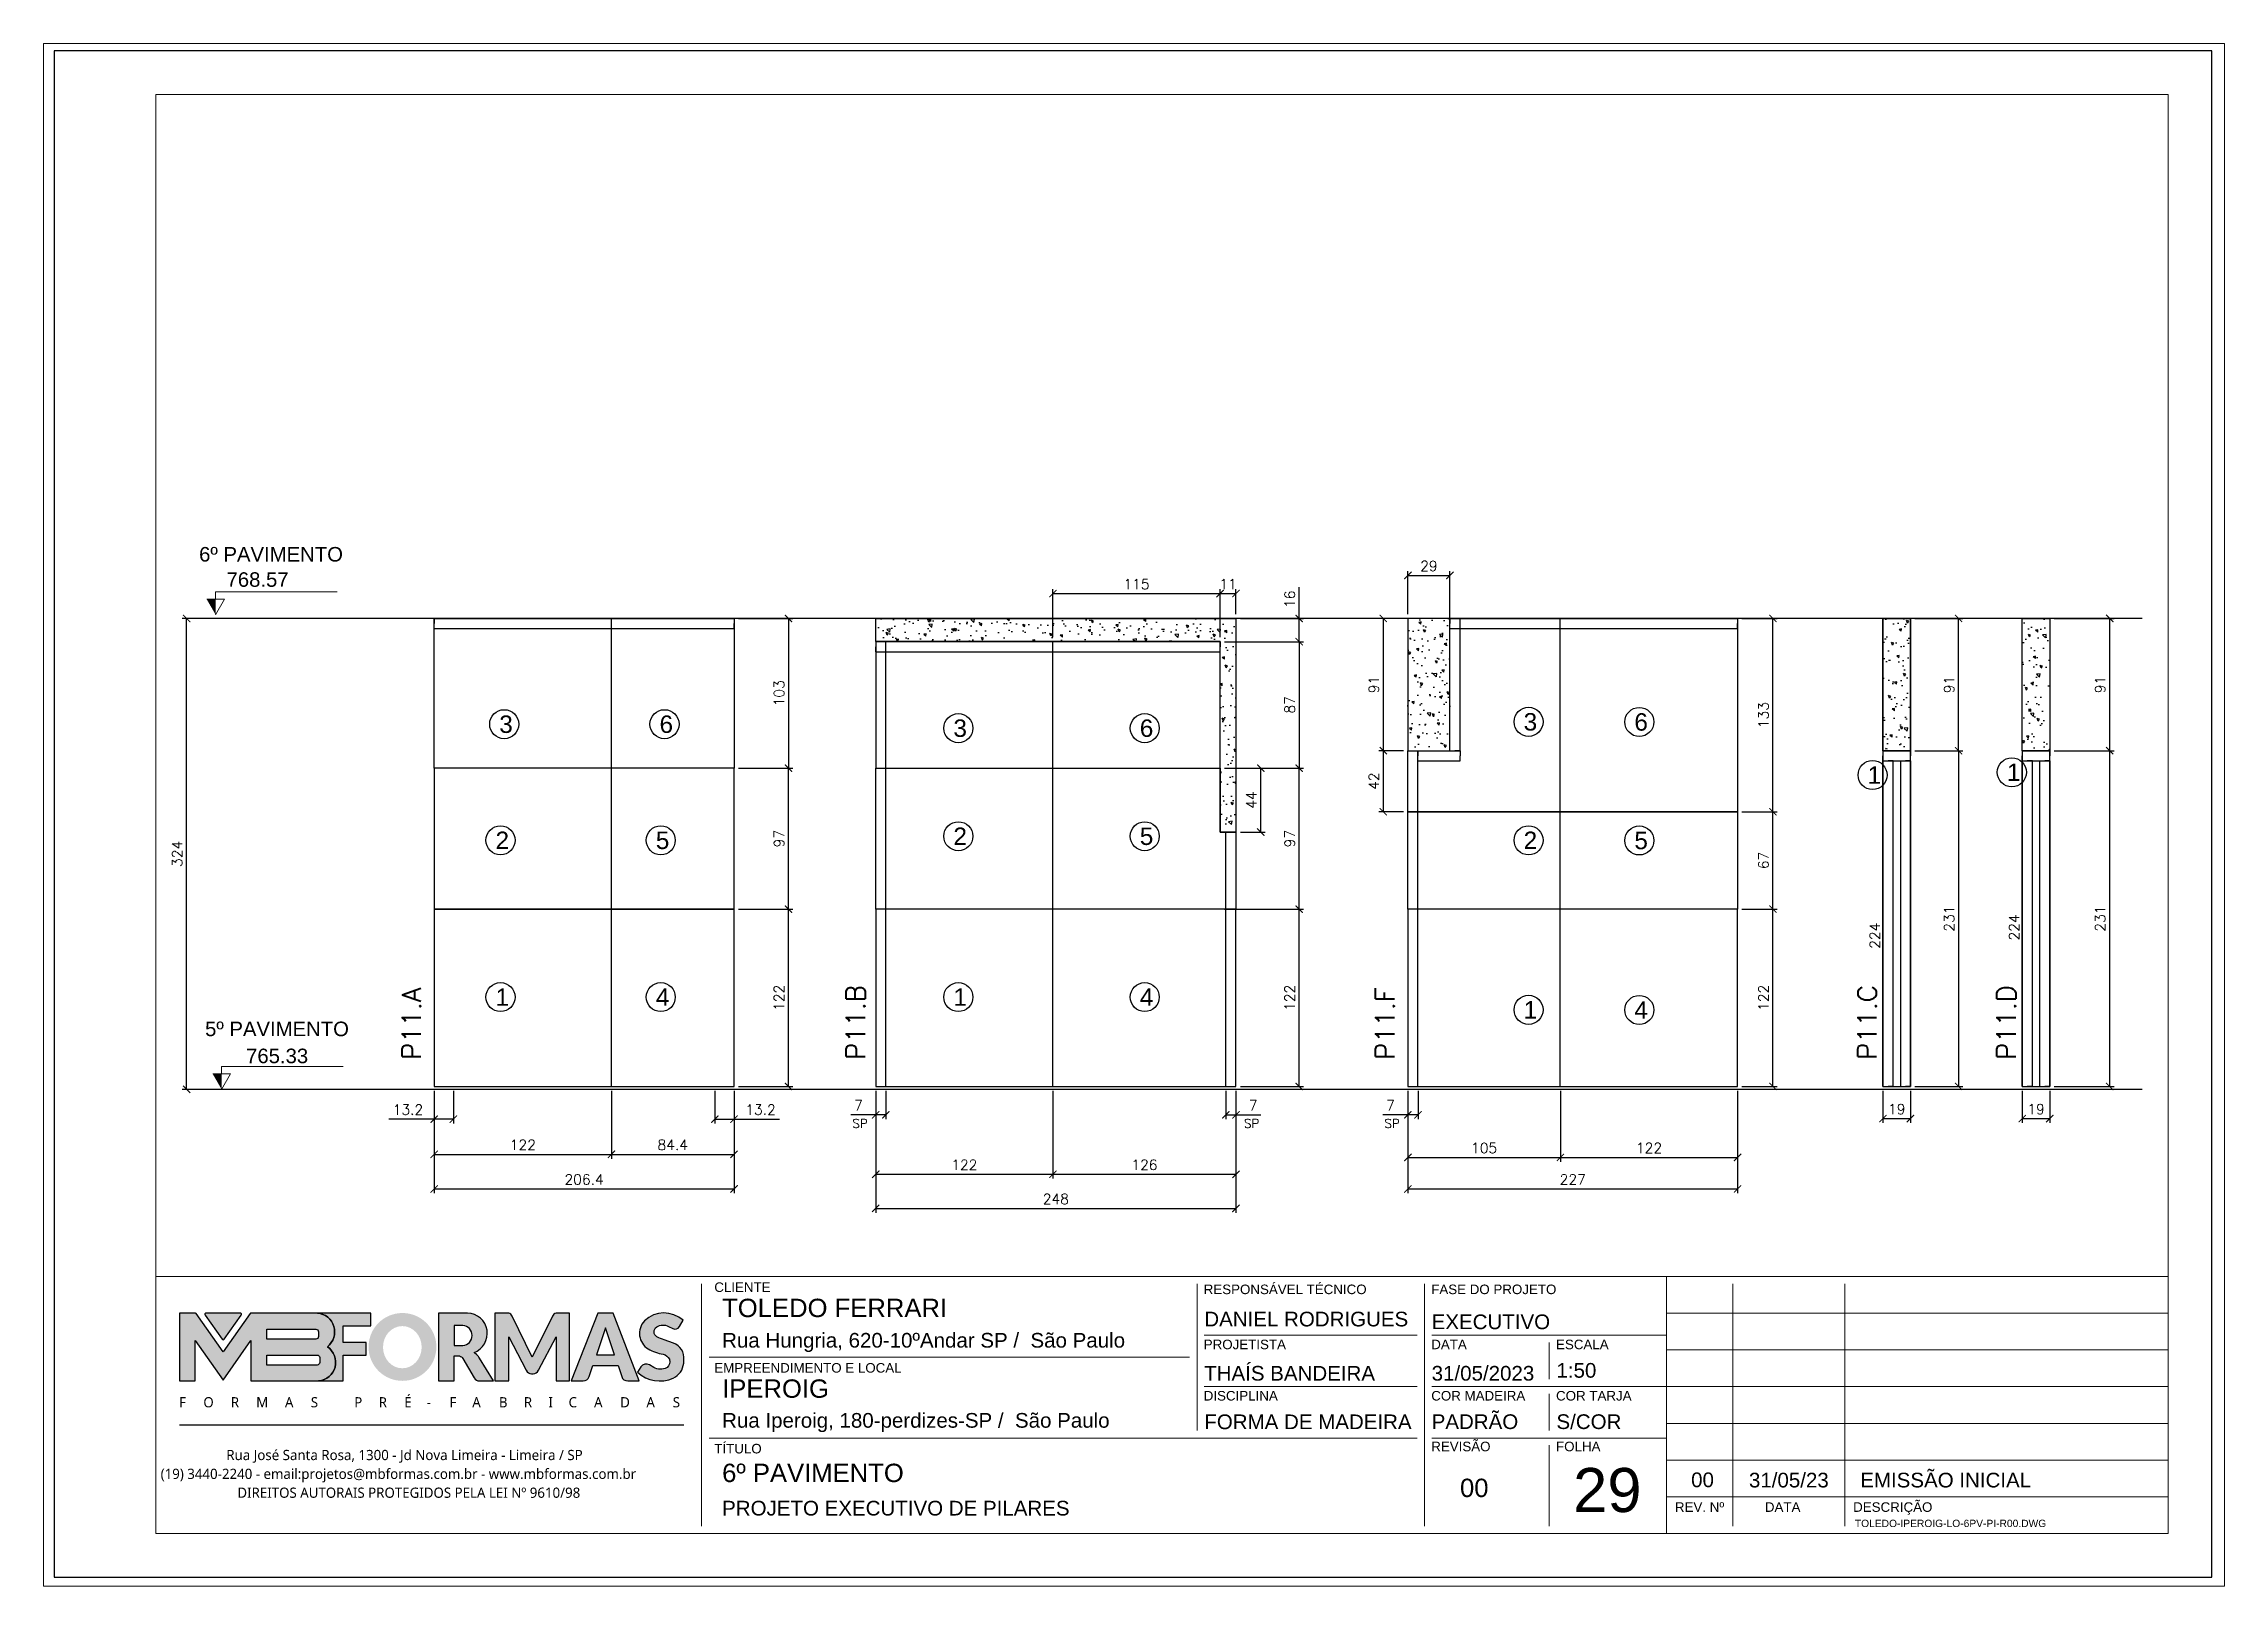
# Paper-space layout '29' of a CAD drawing. Extents: x 399.1 to 428.8, y 284.8 to 305.8.
# The model-space entities are those that its viewports show. They can reach past a viewport. Long polylines and large blocks are cut down to what shows.
import ezdxf
from ezdxf.enums import TextEntityAlignment as Align

# ---------------------------------------------------------------- set-up
doc = ezdxf.new("R2010")
doc.units = 0
doc.header["$PDMODE"] = 2
doc.header["$PDSIZE"] = 10
doc.linetypes.add('DIVIDE2', pattern=[0.625, 0.25, -0.125, 0, -0.125, 0, -0.125])
doc.linetypes.add('HIDDEN', pattern=[9.525, 6.35, -3.175])
doc.layers.get('0').update_dxf_attribs({"lineweight": 13})
doc.layers.get('Defpoints').update_dxf_attribs({"lineweight": 13})
for name, color, linetype, lineweight in [('A-GENM', 7, 'Continuous', 18), ('FOLHA MB', 7, 'Continuous', 13), ('N° FOLHA', 5, 'Continuous', 13), ('Sarr 2.2x7', 40, 'Continuous', 9), ('Texto Seção', 7, 'Continuous', 15)]:
    doc.layers.add(name, color=color, linetype=linetype, lineweight=lineweight)
for name, color, linetype in [('Concreto', 250, 'HIDDEN'), ('Cota', 4, 'Continuous'), ('Cota Sarrafo', 180, 'Continuous'), ('MB Logo', 254, 'Continuous'), ('Nível', 160, 'Continuous'), ('Painéis', 30, 'Continuous'), ('Romaneio', 10, 'Continuous'), ('Sarr 7x7', 104, 'Continuous'), ('Sarrafo de Pressão', 42, 'HIDDEN'), ('Texto Nível', 251, 'Continuous')]:
    doc.layers.add(name, color=color, linetype=linetype)
doc.layers.add('Laje_Perimetro', color=7, linetype='Continuous', plot=False)
doc.layers.add('VIEW', color=252, linetype='Continuous', lineweight=13, plot=False)
doc.styles.add('ARIAL', font='arial.ttf', dxfattribs={"oblique": 15, "height": 25})
doc.styles.add('MB_C01', font='arial.ttf', dxfattribs={"height": 1.3})
doc.styles.add('MB_C02', font='arial.ttf', dxfattribs={"height": 2})
doc.styles.add('MB_C03', font='arial.ttf', dxfattribs={"height": 2.5})
doc.styles.add('MB_C04', font='arial.ttf', dxfattribs={"height": 6})
doc.styles.add('MtXpl_Lucida_Sans_Un', font='l_10646.ttf')
doc.styles.add('REGUA-120', font='ROMANS.shx', dxfattribs={"height": 15})
doc.styles.add('ROMANS', font='romans.shx')
doc.dimstyles.new('Cota Paínel', dxfattribs={"dimtxt": 7, "dimasz": 5, "dimexe": 3, "dimexo": 3, "dimgap": 3, "dimtad": 1, "dimdec": 1, "dimzin": 12, "dimdsep": 46, "dimtxsty": 'ROMANS', "dimblk": 'ARCHTICK', "dimcen": 0, "dimclrd": 4, "dimclre": 4, "dimclrt": 1, "dimadec": 1, "dimazin": 3, "dimtfac": 1, "dimtdec": 1, "dimtmove": 0, "dimatfit": 3, "dimldrblk": 'OBLIQUE', "dimfxl": 0, "dimtolj": 1, "dimtzin": 12, "dimarcsym": 0})
doc.dimstyles.new('PAINEL', dxfattribs={"dimtxt": 7, "dimasz": 5, "dimexe": 3, "dimexo": 3, "dimgap": 3, "dimtad": 1, "dimdec": 1, "dimzin": 12, "dimdsep": 46, "dimtxsty": 'ROMANS', "dimblk": 'ARCHTICK', "dimcen": 0, "dimclrd": 4, "dimclre": 4, "dimclrt": 1, "dimadec": 1, "dimazin": 3, "dimtfac": 1, "dimtdec": 1, "dimtmove": 0, "dimatfit": 3, "dimldrblk": 'OBLIQUE', "dimfxl": 0, "dimtolj": 1, "dimtzin": 12, "dimarcsym": 0})
doc.dimstyles.new('projeto2', dxfattribs={"dimtxt": 7, "dimasz": 5, "dimexe": 1.25, "dimexo": 2.5, "dimgap": 2, "dimtad": 1, "dimdec": 1, "dimdsep": 46, "dimtxsty": 'ROMANS', "dimblk": 'OBLIQUE', "dimcen": 10, "dimdle": 1, "dimse1": 1, "dimse2": 1, "dimsd1": 1, "dimsd2": 1, "dimclrd": 256, "dimclre": 256, "dimclrt": 1, "dimadec": 0, "dimazin": 0, "dimtfac": 1, "dimtdec": 1, "dimtmove": 0, "dimatfit": 3, "dimldrblk": 'OBLIQUE', "dimfxl": 0, "dimlwd": -1, "dimlwe": -1, "dimarcsym": 0})
pattern_1 = [(140, (-3170.02, 11675), (1.593909, 18.218467), [1.905, -20.955]), (85, (-3170.02, 11675), (-19.105685, -3.524342), [1.524, -16.764058]), (190.45144, (-3169.888, 11676.518), (-17.511775, 14.694125), [1.619, -17.809024]), (136.1842, (-3175.1, 11675), (4.204233, 27.107904), [2.8575, -31.4325]), (186.63556, (-3174.75, 11677.26), (-24.742612, 23.740413), [2.428502, -26.71356]), (81.18415, (-3175.1, 11675), (-24.742612, 23.740413), [2.285997, -25.145973]), (111, (-3173.83, 11677.54), (10.22652, 15.161439), [1.905, -20.955]), (56, (-3173.83, 11677.54), (-18.418797, 6.180203), [1.524, -16.764]), (161.45145, (-3172.978, 11678.803), (-8.192277, 21.341642), [1.619, -17.808994]), (127.5, (-3170.0204, 11675), (-8.455504, 0.3088603), [0, -16.5608, 0, -17.018, 0, -16.8275]), (97.5, (-3170.02, 11675), (-10.0180575, 6.6819663), [0, -9.7028, 0, -16.1798, 0, -6.4135]), (57.5, (-3170.0204, 11669.336), (0.5728744, 13.5590595), [0, -6.35, 0, -19.812, 0, -26.289]), (47.5, (-3170.02, 11666.796), (-2.542649, 14.812918), [0, -8.255, 0, -13.1572, 0, -18.669])]

psp = doc.layouts.new('29')

msp = doc.modelspace()

# ---------------------------------------------------------------- texts
at = {"layer": 'N° FOLHA', "color": 5, "style": 'MB_C04'}
msp.add_text('29', height=30.3061, dxfattribs=at).set_placement((-18045.93, 677.003))
at = {"layer": 'Romaneio', "color": 0, "style": 'ARIAL'}
for s, p in [('3', (-18780.444, 1219.028)), ('6', (-18670.133, 1219.028)), ('3', (-18467.842, 1216.297)), ('6', (-18339.562, 1216.297)), ('3', (-18075.33, 1220.679)), ('6', (-17999.131, 1220.582)), ('1', (-17838.548, 1184.058)), ('1', (-17742.689, 1185.937)), ('2', (-18783.002, 1139.142)), ('5', (-18672.691, 1139.142)), ('2', (-18467.842, 1141.943)), ('5', (-18339.562, 1141.943)), ('2', (-18075.33, 1139.142)), ('5', (-17999.131, 1139.045)), ('1', (-18783.002, 1031.299)), ('4', (-18672.691, 1031.299)), ('1', (-18467.842, 1031.299)), ('4', (-18339.562, 1031.299)), ('1', (-18075.33, 1022.539)), ('4', (-17999.131, 1022.441))]:
    msp.add_text(s, height=12, dxfattribs=at).set_placement(p, align=Align.MIDDLE_CENTER)
at = {"layer": 'Texto Nível', "style": 'ARIAL'}
for s, p in [('6º PAVIMENTO', (-18892.701, 1330.938)), ('768.57', (-18930.116, 1313.555)), ('5º PAVIMENTO', (-18888.588, 1004.403)), ('765.33', (-18916.65, 985.811))]:
    msp.add_text(s, height=10, dxfattribs=at).set_placement(p, align=Align.RIGHT)
at = {"layer": 'Texto Seção', "char_height": 13, "width": 285.32988, "attachment_point": 7, "rotation": 90, "style": 'REGUA-120'}
for s, insert in [('P11.A', (-18838.986, 988.283)), ('P11.B', (-18533.308, 988.283)), ('P11.F', (-18168.871, 988.283)), ('P11.C', (-17837.049, 988.283)), ('P11.D', (-17741.19, 988.283))]:
    msp.add_mtext(s, dxfattribs=dict(at, insert=insert))
at = {"layer": 'Texto Seção', "char_height": 6, "style": 'ROMANS'}
for insert, attachment_point in [((-18542.05, 941.391), 7), ((-18261.931, 941.391), 9), ((-18175.802, 941.391), 7)]:
    msp.add_mtext('SP', dxfattribs=dict(at, insert=insert, attachment_point=attachment_point))

# ---------------------------------------------------------------- blocks, each defined once
blk = doc.blocks.new('MB-NOVO')
at = {"layer": 'MB Logo', "linetype": 'Continuous'}
h = blk.add_hatch(color=256, dxfattribs=at)
h.dxf.hatch_style = 1
h.set_gradient(color1=(242, 132, 69), color2=(247, 180, 141), rotation=90, tint=1)
h.paths.add_polyline_path([(-18529.6, 10980.8), (-18475.7, 10980.8, 0.706757), (-18468.7, 11008, 0.681802), (-18476.7, 11034.9), (-18529.4, 11034.9, 0.243712), (-18530.2, 11034.5), (-18551.7, 11003.9), (-18573.3, 11034.5, 0.243712), (-18574.1, 11034.9), (-18586.5, 11034.9), (-18586.5, 10980.8), (-18573.9, 10980.8), (-18573.9, 11012.9), (-18551.7, 10981.5), (-18529.6, 11012.9)])
h.paths.add_polyline_path([(-18516.8, 11014.1), (-18516.8, 11022), (-18477.8, 11022, -0.414214), (-18475.8, 11020), (-18475.8, 11016.1, -0.414214), (-18477.8, 11014.1)], flags=16)
h.paths.add_polyline_path([(-18516.8, 11001.4), (-18476.8, 11001.4, -0.414214), (-18474.8, 10999.4), (-18474.8, 10995.5, -0.414214), (-18476.8, 10993.5), (-18516.8, 10993.5)], flags=16)
at = {"layer": 'MB Logo', "true_color": 0x262626}
h = blk.add_hatch(color=250, dxfattribs=at)
h.dxf.hatch_style = 1
h.paths.add_polyline_path([(-18537.3, 11033.3, 0.60809), (-18538.1, 11034.9), (-18565.3, 11034.9, 0.60809), (-18566.1, 11033.3), (-18552.5, 11014, 0.518202), (-18550.9, 11014)])
h = blk.add_hatch(color=250, dxfattribs=at)
h.dxf.hatch_style = 1
h.paths.add_polyline_path([(-18456.2, 11011.3), (-18456.2, 11024.6), (-18434.2, 11024.6), (-18434.2, 11034.9), (-18476.7, 11034.9, -0.681802), (-18468.7, 11008, -0.706757), (-18475.7, 10980.8), (-18456.2, 10980.8), (-18456.2, 11001.4), (-18437.8, 11001.4), (-18437.8, 11011.3)])
h = blk.add_hatch(color=250, dxfattribs=at)
h.dxf.hatch_style = 1
h.paths.add_polyline_path([(-18435.9, 11007.9, 1), (-18381.9, 11007.9, 1)])
edge = h.paths.add_edge_path(flags=16)
edge.add_ellipse((-18409, 11007.7), major_axis=(0, 16.8), ratio=0.916255, start_angle=0, end_angle=360)
h = blk.add_hatch(color=250, dxfattribs=at)
h.dxf.hatch_style = 1
h.paths.add_polyline_path([(-18357, 11034.9), (-18380.2, 11034.9), (-18380.2, 10980.8), (-18367.6, 10980.8), (-18367.6, 11000.7), (-18363.4, 11000.7, -0.195765), (-18360.9, 10998.9), (-18351.8, 10983.2, 0.261385), (-18347.5, 10980.8), (-18336.4, 10980.8), (-18347.5, 10999, 0.082429), (-18349.6, 11001.5), (-18351.9, 11003.4, 0.81838)])
h.paths.add_polyline_path([(-18360.8, 11009), (-18367.6, 11009), (-18367.6, 11025), (-18360.8, 11025, -0.92578)], flags=16)
h = blk.add_hatch(color=250, dxfattribs=at)
h.dxf.hatch_style = 1
h.paths.add_polyline_path([(-18286.6, 11015.9), (-18286.6, 10980.8), (-18275.8, 10980.8), (-18275.8, 11034.9), (-18286.6, 11034.9, 0.216647), (-18289.4, 11032.4), (-18305.5, 10999.8), (-18321.6, 11032.7, 0.199908), (-18324.3, 11034.9), (-18335.2, 11034.9), (-18335.2, 10980.8), (-18324.3, 10980.8), (-18324.3, 11015.9), (-18310.4, 10989.3, 0.279644), (-18306, 10986.6, 0.340986), (-18300.5, 10989.3)])
h = blk.add_hatch(color=250, dxfattribs=at)
h.dxf.hatch_style = 1
h.paths.add_polyline_path([(-18274.4, 10980.8), (-18265, 10980.8, 0.322517), (-18260.2, 10984.3), (-18257.3, 10993), (-18237.2, 10993), (-18234.3, 10984.3, 0.322517), (-18229.5, 10980.8), (-18220.3, 10980.8), (-18241.2, 11034.9), (-18253.4, 11034.9)])
h.paths.add_polyline_path([(-18254.4, 11001.6), (-18247.3, 11023), (-18240.1, 11001.6)], flags=16)
h = blk.add_hatch(color=250, dxfattribs=at)
h.dxf.hatch_style = 1
h.paths.add_polyline_path([(-18206, 11024, -0.247671), (-18196.9, 11024.3), (-18193.5, 11022.5, 0.40799), (-18188.2, 11024.1), (-18185.4, 11029.1, 0.392837), (-18216.2, 11028.7, 0.467779), (-18213.3, 11006.3, 0.077523), (-18201.2, 11002.1, -0.214206), (-18196.1, 10997.9, -0.284295), (-18198.2, 10991.4, -0.26924), (-18208.8, 10991.6), (-18212.2, 10993.6, 0.407727), (-18219, 10992.1), (-18221.8, 10987.7, 0.296878), (-18193.2, 10983.1, 0.272251), (-18184.9, 10995.3), (-18184.6, 10997.9, 0.348906), (-18193.7, 11011.2), (-18200.4, 11013.5, -0.045018), (-18205.8, 11015.7, -0.618284)])
at = {"layer": 'MB Logo', "linetype": 'Continuous'}
blk.add_line((-18586.5, 10945.9), (-18184.8, 10945.9), dxfattribs=at)
at = {"layer": 'MB Logo', "color": 23, "linetype": 'Continuous', "true_color": 0xf28445}
for points in [[(-18573.3, 11034.5, 0.243712), (-18574.1, 11034.9), (-18586.5, 11034.9), (-18586.5, 10980.8), (-18573.9, 10980.8), (-18573.9, 11012.9), (-18551.7, 10981.5), (-18529.6, 11012.9), (-18529.6, 10980.8), (-18475.7, 10980.8, 0.706757), (-18468.7, 11008, 0.681802), (-18476.7, 11034.9), (-18529.4, 11034.9, 0.243712), (-18530.2, 11034.5), (-18551.7, 11003.9)], [(-18516.8, 11022), (-18477.8, 11022, -0.414214), (-18475.8, 11020), (-18475.8, 11016.1, -0.414214), (-18477.8, 11014.1), (-18516.8, 11014.1)], [(-18516.8, 11001.4), (-18476.8, 11001.4, -0.414214), (-18474.8, 10999.4), (-18474.8, 10995.5, -0.414214), (-18476.8, 10993.5), (-18516.8, 10993.5)]]:
    blk.add_lwpolyline(points, format="xyb", close=True, dxfattribs=at)
at = {"layer": 'MB Logo', "color": 250, "true_color": 0x262626}
for points in [[(-18537.3, 11033.3, 0.60809), (-18538.1, 11034.9), (-18565.3, 11034.9, 0.60809), (-18566.1, 11033.3), (-18552.5, 11014, 0.518202), (-18550.9, 11014)], [(-18437.8, 11011.3), (-18456.2, 11011.3), (-18456.2, 11024.6), (-18434.2, 11024.6), (-18434.2, 11034.9), (-18476.7, 11034.9, -0.681802), (-18468.7, 11008, -0.706757), (-18475.7, 10980.8), (-18456.2, 10980.8), (-18456.2, 11001.4), (-18437.8, 11001.4)], [(-18347.5, 10980.8), (-18336.4, 10980.8), (-18347.5, 10999, 0.082429), (-18349.6, 11001.5), (-18351.9, 11003.4, 0.81838), (-18357, 11034.9), (-18380.2, 11034.9), (-18380.2, 10980.8), (-18367.6, 10980.8), (-18367.6, 11000.7), (-18363.4, 11000.7, -0.209789), (-18360.8, 10998.7), (-18351.8, 10983.2, 0.261385)], [(-18286.6, 11015.9), (-18286.6, 10980.8), (-18275.8, 10980.8), (-18275.8, 11034.9), (-18286.6, 11034.9, 0.216647), (-18289.4, 11032.4), (-18305.5, 10999.8), (-18321.5, 11032.4, 0.216647), (-18324.3, 11034.9), (-18335.2, 11034.9), (-18335.2, 10980.8), (-18324.3, 10980.8), (-18324.3, 11015.9), (-18310.4, 10989.3, 0.279644), (-18306, 10986.6), (-18304.9, 10986.6, 0.279644), (-18300.5, 10989.3)], [(-18265, 10980.8, 0.322517), (-18260.2, 10984.3), (-18257.3, 10993), (-18237.2, 10993), (-18234.3, 10984.3, 0.322517), (-18229.5, 10980.8), (-18220.3, 10980.8), (-18241.2, 11034.9), (-18253.4, 11034.9), (-18274.4, 10980.8)], [(-18206.2, 11015.9, -0.549626), (-18206.4, 11023.8, -0.258723), (-18196.9, 11024.3), (-18193.5, 11022.5, 0.40799), (-18188.2, 11024.1), (-18185.4, 11029.1, 0.392837), (-18216.2, 11028.7, 0.467779), (-18213.3, 11006.3, 0.077523), (-18201.2, 11002.1, -0.203897), (-18196.3, 10998.2), (-18196.1, 10997.8, -0.267611), (-18198, 10991.6), (-18198.5, 10991.3, -0.261145), (-18208.8, 10991.6), (-18212.2, 10993.6, 0.407727), (-18219, 10992.1), (-18221.8, 10987.7, 0.296878), (-18193.2, 10983.1, 0.265963), (-18184.9, 10994.9), (-18184.7, 10997.6, 0.340466), (-18193.1, 11011), (-18200.4, 11013.5, -0.049298)], [(-18367.6, 11009), (-18360.8, 11009, 0.92578), (-18360.8, 11025), (-18367.6, 11025)]]:
    blk.add_lwpolyline(points, format="xyb", close=True, dxfattribs=at)
blk.add_lwpolyline([(-18247.3, 11023), (-18254.4, 11001.6), (-18240.1, 11001.6)], close=True, dxfattribs=at)
at = {"layer": 'MB Logo', "color": 250, "true_color": 0x262626, "style": 'MtXpl_Lucida_Sans_Un'}
for s, height, p in [('F', 8.12, (-18586.8, 10959.8)), ('O', 8.12, (-18567.5, 10959.8)), ('R', 8.12, (-18545.6, 10959.8)), ('M', 8.12, (-18525.4, 10959.8)), ('A', 8.12, (-18502.5, 10959.8)), ('S', 8.12, (-18481.9, 10959.8)), ('P', 8.12, (-18447.3, 10959.8)), ('R', 8.12, (-18427.8, 10959.8)), ('É', 8.12, (-18407.5, 10959.8)), ('-', 8.12, (-18389.6, 10959.8)), ('F', 8.12, (-18371.4, 10959.8)), ('A', 8.12, (-18353.3, 10959.8)), ('B', 8.12, (-18332.1, 10959.8)), ('R', 8.12, (-18312.2, 10959.8)), ('I', 8.12, (-18292.7, 10959.8)), ('C', 8.12, (-18276.6, 10959.8)), ('A', 8.12, (-18256.3, 10959.8)), ('D', 8.12, (-18235.5, 10959.8)), ('A', 8.12, (-18214.6, 10959.8)), ('S', 8.12, (-18193.6, 10959.8)), ('DIREITOS AUTORAIS PROTEGIDOS PELA LEI Nº 9610/98', 8.122, (-18540.4, 10887.8))]:
    blk.add_text(s, height=height, dxfattribs=at).set_placement(p)
at = {"layer": 'MB Logo', "style": 'MtXpl_Lucida_Sans_Un'}
for s, p in [('Rua José Santa Rosa, 1300 - Jd Nova Limeira - Limeira / SP', (-18549.2, 10917.8)), ('(19) 3440-2240 - email:projetos@mbformas.com.br - www.mbformas.com.br', (-18601.5, 10902.8))]:
    blk.add_text(s, height=8.122, dxfattribs=at).set_placement(p)
blk = doc.blocks.new('A$C169d8357')
at = {"layer": 'FOLHA MB', "color": 1}
for p, q in [((1109.8, 356.7), (70, 356.7)), ((445.6, 351.7), (445.6, 185)), ((786.6, 351.7), (786.6, 250.7)), ((943.1, 351.7), (943.1, 185)), ((1109.8, 356.7), (1109.8, 179.9)), ((1455, 356.7), (1109.8, 356.7)), ((1155.3, 185), (1155.3, 351.7)), ((1232.6, 351.7), (1232.6, 185)), ((1455, 331.5), (1109.8, 331.5)), ((938.1, 316.3), (791.6, 316.3)), ((1109.8, 316.3), (948.2, 316.3)), ((781.5, 301.2), (450.7, 301.2)), ((1029, 311.3), (1029, 286)), ((1455, 306.2), (1109.8, 306.2)), ((938.1, 281), (791.6, 281)), ((1109.8, 281), (948.2, 281)), ((1029, 275.9), (1029, 250.7)), ((1455, 281), (1109.8, 281)), ((1455, 255.7), (1109.8, 255.7)), ((938.1, 245.6), (450.7, 245.6)), ((1109.8, 245.6), (948.2, 245.6)), ((1029, 240.6), (1029, 185)), ((1455, 230.4), (1109.8, 230.4)), ((1455, 205.2), (1109.8, 205.2))]:
    blk.add_line(p, q, dxfattribs=at)
for points in [[(0, 1199.9), (0, 149.9), (1485, 149.9), (1485, 1199.9)], [(70, 1169.9), (70, 179.9), (1455, 179.9), (1455, 1169.9)]]:
    blk.add_lwpolyline(points, close=True, dxfattribs=at)
at = {"layer": 'MB Logo', "xscale": 0.8642040370897565, "yscale": 0.8642040370897565, "zscale": 0.8642040370897565}
blk.add_blockref('MB-NOVO', (16148.7, -9204.8), dxfattribs=at)
at = {"layer": 'FOLHA MB', "color": 6}
for s, height, style, p in [('CLIENTE', 6.57, 'MB_C01', (454.3, 346.1)), ('RESPONSÁVEL TÉCNICO', 6.566, 'MB_C01', (791.2, 344.6)), ('FASE DO PROJETO', 6.566, 'MB_C01', (947.8, 344.6)), ('Rua Hungria, 620-10ºAndar SP /  São Paulo', 10.102, 'MB_C02', (459.7, 307.8)), ('PROJETISTA', 6.57, 'MB_C01', (791.2, 306.7)), ('DATA', 6.57, 'MB_C01', (947.8, 306.7)), ('ESCALA', 6.57, 'MB_C01', (1033.7, 306.7)), ('EMPREENDIMENTO E LOCAL', 6.566, 'MB_C01', (454.3, 290.6)), ('DISCIPLINA', 6.57, 'MB_C01', (791.2, 271.4)), ('COR MADEIRA', 6.566, 'MB_C01', (947.8, 271.4)), ('COR TARJA', 6.57, 'MB_C01', (1033.7, 271.4)), ('Rua Iperoig, 180-perdizes-SP /  São Paulo', 10.102, 'MB_C02', (459.7, 252.7)), ('TÍTULO', 6.57, 'MB_C01', (454.3, 235)), ('REVISÃO', 6.57, 'MB_C01', (947.8, 236.5)), ('FOLHA', 6.57, 'MB_C01', (1033.7, 236.5)), ('PROJETO EXECUTIVO DE PILARES', 10.102, 'MB_C02', (459.7, 192.3))]:
    blk.add_text(s, height=height, dxfattribs=dict(at, style=style)).set_placement(p)
at = {"layer": 'FOLHA MB', "color": 5}
for s, height, style, p in [('TOLEDO FERRARI', 12.628, 'MB_C03', (459.7, 328.8)), ('DANIEL RODRIGUES', 10.102, 'MB_C02', (791.6, 322.4)), ('EXECUTIVO', 10.1, 'MB_C02', (948.1, 320.5)), ('IPEROIG', 12.63, 'MB_C03', (459.7, 273.3)), ('THAÍS BANDEIRA', 10.102, 'MB_C02', (791.5, 285.1)), ('31/05/2023', 10.1, 'MB_C02', (948.1, 285.1)), ('1:50', 10.1, 'MB_C02', (1034, 287.1)), ('FORMA DE MADEIRA', 10.102, 'MB_C02', (791.6, 251.7)), ('PADRÃO', 10.1, 'MB_C02', (948.1, 251.8)), ('S/COR', 10.1, 'MB_C02', (1034, 251.8)), ('6º PAVIMENTO', 12.628, 'MB_C03', (459.7, 215.3)), ('00', 12.63, 'MB_C03', (967.6, 205)), ('00', 10.1, 'MB_C02', (1126.7, 211.8)), ('31/05/23', 10.1, 'MB_C02', (1166.5, 211.6)), ('EMISSÃO INICIAL', 10.102, 'MB_C02', (1243.1, 211.6))]:
    blk.add_text(s, height=height, dxfattribs=dict(at, style=style)).set_placement(p)
at = {"layer": 'FOLHA MB', "color": 6, "style": 'MB_C01'}
for s, p in [('REV. Nº', (1132.5, 198.1)), ('DATA', (1189.7, 198.1)), ('DESCRIÇÃO', (1265.5, 198.1))]:
    blk.add_text(s, height=6.57, dxfattribs=at).set_placement(p, align=Align.MIDDLE_CENTER)
at = {"layer": 'FOLHA MB', "insert": (1239.4, 189.4), "char_height": 5.051, "width": 210.818, "attachment_point": 1, "style": 'MB_C04'}
blk.add_mtext('TOLEDO-IPEROIG-LO-6PV-PI-R00.DWG', dxfattribs=at)
blk = doc.blocks.new('_ArchTick')
at = {"color": 0, "linetype": 'ByBlock', "const_width": 0.15}
blk.add_lwpolyline([(-0.5, -0.5), (0.5, 0.5)], dxfattribs=at)
blk = doc.blocks.new('*D476')
at = {"layer": 'Cota', "color": 4, "lineweight": -2, "transparency": 16777216}
for p, q in [((-18829.9, 966.8), (-18829.9, 896.3)), ((-18623.5, 966.8), (-18623.5, 896.3)), ((-18829.9, 899.3), (-18623.5, 899.3))]:
    blk.add_line(p, q, dxfattribs=at)
at = {"layer": 'Defpoints', "color": 0, "transparency": 16777216}
for p in [(-18829.9, 969.8), (-18623.5, 969.8), (-18623.5, 899.3)]:
    blk.add_point(p, dxfattribs=at)
at = {"layer": 'Cota', "color": 4, "lineweight": -2, "transparency": 16777216, "xscale": 5, "yscale": 5, "zscale": 5, "rotation": 180}
blk.add_blockref('_ArchTick', (-18829.9, 899.3), dxfattribs=at)
at = {"layer": 'Cota', "color": 4, "lineweight": -2, "transparency": 16777216, "xscale": 5, "yscale": 5, "zscale": 5}
blk.add_blockref('_ArchTick', (-18623.5, 899.3), dxfattribs=at)
at = {"layer": 'Cota', "color": 1, "transparency": 16777216, "insert": (-18726.7, 905.8), "char_height": 7, "attachment_point": 5, "style": 'ROMANS'}
blk.add_mtext('\\A1;206.4', dxfattribs=at)
blk = doc.blocks.new('_OBLIQUE')
at = {"color": 0, "linetype": 'ByBlock', "lineweight": -2}
for p, q in [((0, 0), (-1, 0)), ((-0.5, -0.5), (0.5, 0.5))]:
    blk.add_line(p, q, dxfattribs=at)
blk = doc.blocks.new('*D477')
at = {"layer": 'Cota', "color": 4, "lineweight": -2, "transparency": 16777216}
for p, q in [((-18620.5, 1091.8), (-18583, 1091.8)), ((-18586, 969.8), (-18586, 1091.8)), ((-18620.5, 969.8), (-18583, 969.8))]:
    blk.add_line(p, q, dxfattribs=at)
at = {"layer": 'Defpoints', "color": 0, "transparency": 16777216}
for p in [(-18623.5, 1091.8), (-18586, 1091.8), (-18623.5, 969.8)]:
    blk.add_point(p, dxfattribs=at)
at = {"layer": 'Cota', "color": 4, "lineweight": -2, "transparency": 16777216, "xscale": 5, "yscale": 5, "zscale": 5}
for p, rotation in [((-18586, 1091.8), 90), ((-18586, 969.8), 270)]:
    blk.add_blockref('_ArchTick', p, dxfattribs=dict(at, rotation=rotation))
at = {"layer": 'Cota', "color": 1, "transparency": 16777216, "insert": (-18592.5, 1030.8), "char_height": 7, "attachment_point": 5, "rotation": 90, "style": 'ROMANS'}
blk.add_mtext('\\A1;122', dxfattribs=at)
blk = doc.blocks.new('*D478')
at = {"layer": 'Cota', "color": 4, "lineweight": -2, "transparency": 16777216}
for p, q in [((-18620.5, 1188.8), (-18583, 1188.8)), ((-18586, 1091.8), (-18586, 1188.8)), ((-18608, 1091.8), (-18583, 1091.8))]:
    blk.add_line(p, q, dxfattribs=at)
at = {"layer": 'Defpoints', "color": 0, "transparency": 16777216}
for p in [(-18623.5, 1188.8), (-18586, 1188.8), (-18611, 1091.8)]:
    blk.add_point(p, dxfattribs=at)
at = {"layer": 'Cota', "color": 4, "lineweight": -2, "transparency": 16777216, "xscale": 5, "yscale": 5, "zscale": 5}
for p, rotation in [((-18586, 1188.8), 90), ((-18586, 1091.8), 270)]:
    blk.add_blockref('_ArchTick', p, dxfattribs=dict(at, rotation=rotation))
at = {"layer": 'Cota', "color": 1, "transparency": 16777216, "insert": (-18592.5, 1140.3), "char_height": 7, "attachment_point": 5, "rotation": 90, "style": 'ROMANS'}
blk.add_mtext('\\A1;97', dxfattribs=at)
blk = doc.blocks.new('*D479')
at = {"layer": 'Cota', "color": 4, "lineweight": -2, "transparency": 16777216}
for p, q in [((-18620.5, 1291.8), (-18583, 1291.8)), ((-18586, 1291.8), (-18586, 1188.8)), ((-18620.5, 1188.8), (-18583, 1188.8))]:
    blk.add_line(p, q, dxfattribs=at)
at = {"layer": 'Defpoints', "color": 0, "transparency": 16777216}
for p in [(-18623.5, 1291.8), (-18623.5, 1188.8), (-18586, 1188.8)]:
    blk.add_point(p, dxfattribs=at)
at = {"layer": 'Cota', "color": 4, "lineweight": -2, "transparency": 16777216, "xscale": 5, "yscale": 5, "zscale": 5}
for p, rotation in [((-18586, 1291.8), 90), ((-18586, 1188.8), 270)]:
    blk.add_blockref('_ArchTick', p, dxfattribs=dict(at, rotation=rotation))
at = {"layer": 'Cota', "color": 1, "transparency": 16777216, "insert": (-18592.5, 1240.3), "char_height": 7, "attachment_point": 5, "rotation": 90, "style": 'ROMANS'}
blk.add_mtext('\\A1;103', dxfattribs=at)
blk = doc.blocks.new('*D480')
at = {"layer": 'Cota', "color": 4, "lineweight": -2, "transparency": 16777216}
for p, q in [((-18829.9, 966.8), (-18829.9, 920.1)), ((-18707.9, 966.8), (-18707.9, 920.1)), ((-18829.9, 923.1), (-18707.9, 923.1))]:
    blk.add_line(p, q, dxfattribs=at)
at = {"layer": 'Defpoints', "color": 0, "transparency": 16777216}
for p in [(-18829.9, 969.8), (-18707.9, 969.8), (-18707.9, 923.1)]:
    blk.add_point(p, dxfattribs=at)
at = {"layer": 'Cota', "color": 4, "lineweight": -2, "transparency": 16777216, "xscale": 5, "yscale": 5, "zscale": 5, "rotation": 180}
blk.add_blockref('_ArchTick', (-18829.9, 923.1), dxfattribs=at)
at = {"layer": 'Cota', "color": 4, "lineweight": -2, "transparency": 16777216, "xscale": 5, "yscale": 5, "zscale": 5}
blk.add_blockref('_ArchTick', (-18707.9, 923.1), dxfattribs=at)
at = {"layer": 'Cota', "color": 1, "transparency": 16777216, "insert": (-18768.9, 929.6), "char_height": 7, "attachment_point": 5, "style": 'ROMANS'}
blk.add_mtext('\\A1;122', dxfattribs=at)
blk = doc.blocks.new('*D481')
at = {"layer": 'Cota', "color": 4, "lineweight": -2, "transparency": 16777216}
for p, q in [((-18707.9, 966.8), (-18707.9, 920.1)), ((-18623.5, 966.8), (-18623.5, 920.1)), ((-18707.9, 923.1), (-18623.5, 923.1))]:
    blk.add_line(p, q, dxfattribs=at)
at = {"layer": 'Defpoints', "color": 0, "transparency": 16777216}
for p in [(-18707.9, 969.8), (-18623.5, 969.8), (-18623.5, 923.1)]:
    blk.add_point(p, dxfattribs=at)
at = {"layer": 'Cota', "color": 4, "lineweight": -2, "transparency": 16777216, "xscale": 5, "yscale": 5, "zscale": 5, "rotation": 180}
blk.add_blockref('_ArchTick', (-18707.9, 923.1), dxfattribs=at)
at = {"layer": 'Cota', "color": 4, "lineweight": -2, "transparency": 16777216, "xscale": 5, "yscale": 5, "zscale": 5}
blk.add_blockref('_ArchTick', (-18623.5, 923.1), dxfattribs=at)
at = {"layer": 'Cota', "color": 1, "transparency": 16777216, "insert": (-18665.7, 929.6), "char_height": 7, "attachment_point": 5, "style": 'ROMANS'}
blk.add_mtext('\\A1;84.4', dxfattribs=at)
blk = doc.blocks.new('*D482')
at = {"layer": 'Cota', "color": 4, "lineweight": -2, "transparency": 16777216}
for p, q in [((-18829.9, 966.8), (-18829.9, 944.3)), ((-18816.7, 966.8), (-18816.7, 944.3)), ((-18829.9, 947.3), (-18861.2, 947.3)), ((-18816.7, 947.3), (-18829.9, 947.3))]:
    blk.add_line(p, q, dxfattribs=at)
at = {"layer": 'Defpoints', "color": 0, "transparency": 16777216}
for p in [(-18829.9, 969.8), (-18816.7, 969.8), (-18829.9, 947.3)]:
    blk.add_point(p, dxfattribs=at)
at = {"layer": 'Cota', "color": 4, "lineweight": -2, "transparency": 16777216, "xscale": 5, "yscale": 5, "zscale": 5, "rotation": 180}
blk.add_blockref('_ArchTick', (-18829.9, 947.3), dxfattribs=at)
at = {"layer": 'Cota', "color": 4, "lineweight": -2, "transparency": 16777216, "xscale": 5, "yscale": 5, "zscale": 5}
blk.add_blockref('_ArchTick', (-18816.7, 947.3), dxfattribs=at)
at = {"layer": 'Cota', "color": 1, "transparency": 16777216, "insert": (-18848, 953.8), "char_height": 7, "attachment_point": 5, "style": 'ROMANS'}
blk.add_mtext('\\A1;13.2', dxfattribs=at)
blk = doc.blocks.new('*D483')
at = {"layer": 'Cota', "color": 4, "lineweight": -2, "transparency": 16777216}
for p, q in [((-18636.7, 966.8), (-18636.7, 944.3)), ((-18623.5, 966.8), (-18623.5, 944.3)), ((-18636.7, 947.3), (-18623.5, 947.3)), ((-18623.5, 947.3), (-18592.1, 947.3))]:
    blk.add_line(p, q, dxfattribs=at)
at = {"layer": 'Defpoints', "color": 0, "transparency": 16777216}
for p in [(-18636.7, 969.8), (-18623.5, 969.8), (-18623.5, 947.3)]:
    blk.add_point(p, dxfattribs=at)
at = {"layer": 'Cota', "color": 4, "lineweight": -2, "transparency": 16777216, "xscale": 5, "yscale": 5, "zscale": 5, "rotation": 180}
blk.add_blockref('_ArchTick', (-18636.7, 947.3), dxfattribs=at)
at = {"layer": 'Cota', "color": 4, "lineweight": -2, "transparency": 16777216, "xscale": 5, "yscale": 5, "zscale": 5}
blk.add_blockref('_ArchTick', (-18623.5, 947.3), dxfattribs=at)
at = {"layer": 'Cota', "color": 1, "transparency": 16777216, "insert": (-18605.3, 953.8), "char_height": 7, "attachment_point": 5, "style": 'ROMANS'}
blk.add_mtext('\\A1;13.2', dxfattribs=at)
blk = doc.blocks.new('*D522')
at = {"layer": 'Cota', "color": 4, "lineweight": -2, "transparency": 16777216}
for p, q in [((-18526, 966.8), (-18526, 906.4)), ((-18404, 966.8), (-18404, 906.4)), ((-18526, 909.4), (-18404, 909.4))]:
    blk.add_line(p, q, dxfattribs=at)
at = {"layer": 'Defpoints', "color": 0, "transparency": 16777216}
for p in [(-18526, 969.8), (-18404, 969.8), (-18404, 909.4)]:
    blk.add_point(p, dxfattribs=at)
at = {"layer": 'Cota', "color": 4, "lineweight": -2, "transparency": 16777216, "xscale": 5, "yscale": 5, "zscale": 5, "rotation": 180}
blk.add_blockref('_ArchTick', (-18526, 909.4), dxfattribs=at)
at = {"layer": 'Cota', "color": 4, "lineweight": -2, "transparency": 16777216, "xscale": 5, "yscale": 5, "zscale": 5}
blk.add_blockref('_ArchTick', (-18404, 909.4), dxfattribs=at)
at = {"layer": 'Cota', "color": 1, "transparency": 16777216, "insert": (-18465, 915.9), "char_height": 7, "attachment_point": 5, "style": 'ROMANS'}
blk.add_mtext('\\A1;122', dxfattribs=at)
blk = doc.blocks.new('*D523')
at = {"layer": 'Cota', "color": 4, "lineweight": -2, "transparency": 16777216}
for p, q in [((-18404, 966.8), (-18404, 906.4)), ((-18278, 966.8), (-18278, 906.4)), ((-18404, 909.4), (-18278, 909.4))]:
    blk.add_line(p, q, dxfattribs=at)
at = {"layer": 'Defpoints', "color": 0, "transparency": 16777216}
for p in [(-18404, 969.8), (-18278, 969.8), (-18278, 909.4)]:
    blk.add_point(p, dxfattribs=at)
at = {"layer": 'Cota', "color": 4, "lineweight": -2, "transparency": 16777216, "xscale": 5, "yscale": 5, "zscale": 5, "rotation": 180}
blk.add_blockref('_ArchTick', (-18404, 909.4), dxfattribs=at)
at = {"layer": 'Cota', "color": 4, "lineweight": -2, "transparency": 16777216, "xscale": 5, "yscale": 5, "zscale": 5}
blk.add_blockref('_ArchTick', (-18278, 909.4), dxfattribs=at)
at = {"layer": 'Cota', "color": 1, "transparency": 16777216, "insert": (-18341, 915.9), "char_height": 7, "attachment_point": 5, "style": 'ROMANS'}
blk.add_mtext('\\A1;126', dxfattribs=at)
blk = doc.blocks.new('*D524')
at = {"layer": 'Cota', "color": 4, "lineweight": -2, "transparency": 16777216}
for p, q in [((-18526, 966.8), (-18526, 882.9)), ((-18278, 966.8), (-18278, 882.9)), ((-18526, 885.9), (-18278, 885.9))]:
    blk.add_line(p, q, dxfattribs=at)
at = {"layer": 'Defpoints', "color": 0, "transparency": 16777216}
for p in [(-18526, 969.8), (-18278, 969.8), (-18278, 885.9)]:
    blk.add_point(p, dxfattribs=at)
at = {"layer": 'Cota', "color": 4, "lineweight": -2, "transparency": 16777216, "xscale": 5, "yscale": 5, "zscale": 5, "rotation": 180}
blk.add_blockref('_ArchTick', (-18526, 885.9), dxfattribs=at)
at = {"layer": 'Cota', "color": 4, "lineweight": -2, "transparency": 16777216, "xscale": 5, "yscale": 5, "zscale": 5}
blk.add_blockref('_ArchTick', (-18278, 885.9), dxfattribs=at)
at = {"layer": 'Cota', "color": 1, "transparency": 16777216, "insert": (-18402, 892.4), "char_height": 7, "attachment_point": 5, "style": 'ROMANS'}
blk.add_mtext('\\A1;248', dxfattribs=at)
blk = doc.blocks.new('*D525')
at = {"layer": 'Cota', "color": 4, "lineweight": -2, "transparency": 16777216}
for p, q in [((-18275, 1091.8), (-18231.5, 1091.8)), ((-18234.5, 969.8), (-18234.5, 1091.8)), ((-18275, 969.8), (-18231.5, 969.8))]:
    blk.add_line(p, q, dxfattribs=at)
at = {"layer": 'Defpoints', "color": 0, "transparency": 16777216}
for p in [(-18278, 1091.8), (-18234.5, 1091.8), (-18278, 969.8)]:
    blk.add_point(p, dxfattribs=at)
at = {"layer": 'Cota', "color": 4, "lineweight": -2, "transparency": 16777216, "xscale": 5, "yscale": 5, "zscale": 5}
for p, rotation in [((-18234.5, 1091.8), 90), ((-18234.5, 969.8), 270)]:
    blk.add_blockref('_ArchTick', p, dxfattribs=dict(at, rotation=rotation))
at = {"layer": 'Cota', "color": 1, "transparency": 16777216, "insert": (-18241, 1030.8), "char_height": 7, "attachment_point": 5, "rotation": 90, "style": 'ROMANS'}
blk.add_mtext('\\A1;122', dxfattribs=at)
blk = doc.blocks.new('*D526')
at = {"layer": 'Cota', "color": 4, "lineweight": -2, "transparency": 16777216}
for p, q in [((-18526, 966.8), (-18526, 947.3)), ((-18519, 966.8), (-18519, 947.3)), ((-18526, 950.3), (-18543.2, 950.3)), ((-18519, 950.3), (-18526, 950.3))]:
    blk.add_line(p, q, dxfattribs=at)
at = {"layer": 'Defpoints', "color": 0, "transparency": 16777216}
for p in [(-18526, 969.8), (-18519, 969.8), (-18526, 950.3)]:
    blk.add_point(p, dxfattribs=at)
at = {"layer": 'Cota', "color": 4, "lineweight": -2, "transparency": 16777216, "xscale": 5, "yscale": 5, "zscale": 5, "rotation": 180}
blk.add_blockref('_ArchTick', (-18526, 950.3), dxfattribs=at)
at = {"layer": 'Cota', "color": 4, "lineweight": -2, "transparency": 16777216, "xscale": 5, "yscale": 5, "zscale": 5}
blk.add_blockref('_ArchTick', (-18519, 950.3), dxfattribs=at)
at = {"layer": 'Cota', "color": 1, "transparency": 16777216, "insert": (-18537.8, 956.8), "char_height": 7, "attachment_point": 5, "style": 'ROMANS'}
blk.add_mtext('\\A1;7', dxfattribs=at)
blk = doc.blocks.new('*D527')
at = {"layer": 'Cota', "color": 4, "lineweight": -2, "transparency": 16777216}
for p, q in [((-18285, 966.8), (-18285, 947.3)), ((-18278, 966.8), (-18278, 947.3)), ((-18285, 950.3), (-18278, 950.3)), ((-18278, 950.3), (-18260.8, 950.3))]:
    blk.add_line(p, q, dxfattribs=at)
at = {"layer": 'Defpoints', "color": 0, "transparency": 16777216}
for p in [(-18285, 969.8), (-18278, 969.8), (-18278, 950.3)]:
    blk.add_point(p, dxfattribs=at)
at = {"layer": 'Cota', "color": 4, "lineweight": -2, "transparency": 16777216, "xscale": 5, "yscale": 5, "zscale": 5, "rotation": 180}
blk.add_blockref('_ArchTick', (-18285, 950.3), dxfattribs=at)
at = {"layer": 'Cota', "color": 4, "lineweight": -2, "transparency": 16777216, "xscale": 5, "yscale": 5, "zscale": 5}
blk.add_blockref('_ArchTick', (-18278, 950.3), dxfattribs=at)
at = {"layer": 'Cota', "color": 1, "transparency": 16777216, "insert": (-18266.2, 956.8), "char_height": 7, "attachment_point": 5, "style": 'ROMANS'}
blk.add_mtext('\\A1;7', dxfattribs=at)
blk = doc.blocks.new('*D528')
at = {"layer": 'Cota', "color": 4, "lineweight": -2, "transparency": 16777216}
for p, q in [((-18159.7, 966.8), (-18159.7, 896.3)), ((-17932.7, 966.8), (-17932.7, 896.3)), ((-18159.7, 899.3), (-17932.7, 899.3))]:
    blk.add_line(p, q, dxfattribs=at)
at = {"layer": 'Defpoints', "color": 0, "transparency": 16777216}
for p in [(-18159.7, 969.8), (-17932.7, 969.8), (-17932.7, 899.3)]:
    blk.add_point(p, dxfattribs=at)
at = {"layer": 'Cota', "color": 4, "lineweight": -2, "transparency": 16777216, "xscale": 5, "yscale": 5, "zscale": 5, "rotation": 180}
blk.add_blockref('_ArchTick', (-18159.7, 899.3), dxfattribs=at)
at = {"layer": 'Cota', "color": 4, "lineweight": -2, "transparency": 16777216, "xscale": 5, "yscale": 5, "zscale": 5}
blk.add_blockref('_ArchTick', (-17932.7, 899.3), dxfattribs=at)
at = {"layer": 'Cota', "color": 1, "transparency": 16777216, "insert": (-18046.2, 905.8), "char_height": 7, "attachment_point": 5, "style": 'ROMANS'}
blk.add_mtext('\\A1;227', dxfattribs=at)
blk = doc.blocks.new('*D529')
at = {"layer": 'Cota', "color": 4, "lineweight": -2, "transparency": 16777216}
for p, q in [((-17929.7, 1091.8), (-17905.4, 1091.8)), ((-17908.4, 969.8), (-17908.4, 1091.8)), ((-17929.7, 969.8), (-17905.4, 969.8))]:
    blk.add_line(p, q, dxfattribs=at)
at = {"layer": 'Defpoints', "color": 0, "transparency": 16777216}
for p in [(-17932.7, 1091.8), (-17908.4, 1091.8), (-17932.7, 969.8)]:
    blk.add_point(p, dxfattribs=at)
at = {"layer": 'Cota', "color": 4, "lineweight": -2, "transparency": 16777216, "xscale": 5, "yscale": 5, "zscale": 5}
for p, rotation in [((-17908.4, 1091.8), 90), ((-17908.4, 969.8), 270)]:
    blk.add_blockref('_ArchTick', p, dxfattribs=dict(at, rotation=rotation))
at = {"layer": 'Cota', "color": 1, "transparency": 16777216, "insert": (-17914.9, 1030.8), "char_height": 7, "attachment_point": 5, "rotation": 90, "style": 'ROMANS'}
blk.add_mtext('\\A1;122', dxfattribs=at)
blk = doc.blocks.new('*D530')
at = {"layer": 'Cota', "color": 4, "lineweight": -2, "transparency": 16777216}
for p, q in [((-18159.7, 966.8), (-18159.7, 947.3)), ((-18152.7, 966.8), (-18152.7, 947.3)), ((-18159.7, 950.3), (-18176.9, 950.3)), ((-18152.7, 950.3), (-18159.7, 950.3))]:
    blk.add_line(p, q, dxfattribs=at)
at = {"layer": 'Defpoints', "color": 0, "transparency": 16777216}
for p in [(-18159.7, 969.8), (-18152.7, 969.8), (-18159.7, 950.3)]:
    blk.add_point(p, dxfattribs=at)
at = {"layer": 'Cota', "color": 4, "lineweight": -2, "transparency": 16777216, "xscale": 5, "yscale": 5, "zscale": 5, "rotation": 180}
blk.add_blockref('_ArchTick', (-18159.7, 950.3), dxfattribs=at)
at = {"layer": 'Cota', "color": 4, "lineweight": -2, "transparency": 16777216, "xscale": 5, "yscale": 5, "zscale": 5}
blk.add_blockref('_ArchTick', (-18152.7, 950.3), dxfattribs=at)
at = {"layer": 'Cota', "color": 1, "transparency": 16777216, "insert": (-18171.6, 956.8), "char_height": 7, "attachment_point": 5, "style": 'ROMANS'}
blk.add_mtext('\\A1;7', dxfattribs=at)
blk = doc.blocks.new('*D531')
at = {"layer": 'Cota', "color": 4, "lineweight": -2, "transparency": 16777216}
for p, q in [((-18159.7, 966.8), (-18159.7, 918)), ((-18054.7, 966.8), (-18054.7, 918)), ((-18159.7, 921), (-18054.7, 921))]:
    blk.add_line(p, q, dxfattribs=at)
at = {"layer": 'Defpoints', "color": 0, "transparency": 16777216}
for p in [(-18159.7, 969.8), (-18054.7, 969.8), (-18054.7, 921)]:
    blk.add_point(p, dxfattribs=at)
at = {"layer": 'Cota', "color": 4, "lineweight": -2, "transparency": 16777216, "xscale": 5, "yscale": 5, "zscale": 5, "rotation": 180}
blk.add_blockref('_ArchTick', (-18159.7, 921), dxfattribs=at)
at = {"layer": 'Cota', "color": 4, "lineweight": -2, "transparency": 16777216, "xscale": 5, "yscale": 5, "zscale": 5}
blk.add_blockref('_ArchTick', (-18054.7, 921), dxfattribs=at)
at = {"layer": 'Cota', "color": 1, "transparency": 16777216, "insert": (-18107.2, 927.5), "char_height": 7, "attachment_point": 5, "style": 'ROMANS'}
blk.add_mtext('\\A1;105', dxfattribs=at)
blk = doc.blocks.new('*D532')
at = {"layer": 'Cota', "color": 4, "lineweight": -2, "transparency": 16777216}
for p, q in [((-18054.7, 966.8), (-18054.7, 918)), ((-17932.7, 966.8), (-17932.7, 918)), ((-18054.7, 921), (-17932.7, 921))]:
    blk.add_line(p, q, dxfattribs=at)
at = {"layer": 'Defpoints', "color": 0, "transparency": 16777216}
for p in [(-18054.7, 969.8), (-17932.7, 969.8), (-17932.7, 921)]:
    blk.add_point(p, dxfattribs=at)
at = {"layer": 'Cota', "color": 4, "lineweight": -2, "transparency": 16777216, "xscale": 5, "yscale": 5, "zscale": 5, "rotation": 180}
blk.add_blockref('_ArchTick', (-18054.7, 921), dxfattribs=at)
at = {"layer": 'Cota', "color": 4, "lineweight": -2, "transparency": 16777216, "xscale": 5, "yscale": 5, "zscale": 5}
blk.add_blockref('_ArchTick', (-17932.7, 921), dxfattribs=at)
at = {"layer": 'Cota', "color": 1, "transparency": 16777216, "insert": (-17993.7, 927.5), "char_height": 7, "attachment_point": 5, "style": 'ROMANS'}
blk.add_mtext('\\A1;122', dxfattribs=at)
blk = doc.blocks.new('*D551')
at = {"layer": 'Cota', "color": 4, "lineweight": -2, "transparency": 16777216}
for p, q in [((-17736.8, 966.8), (-17736.8, 944.7)), ((-17717.8, 966.8), (-17717.8, 944.7)), ((-17736.8, 947.7), (-17717.8, 947.7))]:
    blk.add_line(p, q, dxfattribs=at)
at = {"layer": 'Defpoints', "color": 0, "transparency": 16777216}
for p in [(-17736.8, 969.8), (-17717.8, 969.8), (-17717.8, 947.7)]:
    blk.add_point(p, dxfattribs=at)
at = {"layer": 'Cota', "color": 4, "lineweight": -2, "transparency": 16777216, "xscale": 5, "yscale": 5, "zscale": 5, "rotation": 180}
blk.add_blockref('_ArchTick', (-17736.8, 947.7), dxfattribs=at)
at = {"layer": 'Cota', "color": 4, "lineweight": -2, "transparency": 16777216, "xscale": 5, "yscale": 5, "zscale": 5}
blk.add_blockref('_ArchTick', (-17717.8, 947.7), dxfattribs=at)
at = {"layer": 'Cota', "color": 1, "transparency": 16777216, "insert": (-17727.3, 954.2), "char_height": 7, "attachment_point": 5, "style": 'ROMANS'}
blk.add_mtext('\\A1;19', dxfattribs=at)
blk = doc.blocks.new('*D552')
at = {"layer": 'Cota', "color": 4, "lineweight": -2, "transparency": 16777216}
for p, q in [((-17714.8, 1291.8), (-17673.6, 1291.8)), ((-17676.6, 1200.8), (-17676.6, 1291.8)), ((-17714.8, 1200.8), (-17673.6, 1200.8))]:
    blk.add_line(p, q, dxfattribs=at)
at = {"layer": 'Defpoints', "color": 0, "transparency": 16777216}
for p in [(-17717.8, 1291.8), (-17676.6, 1291.8), (-17717.8, 1200.8)]:
    blk.add_point(p, dxfattribs=at)
at = {"layer": 'Cota', "color": 4, "lineweight": -2, "transparency": 16777216, "xscale": 5, "yscale": 5, "zscale": 5}
for p, rotation in [((-17676.6, 1291.8), 90), ((-17676.6, 1200.8), 270)]:
    blk.add_blockref('_ArchTick', p, dxfattribs=dict(at, rotation=rotation))
at = {"layer": 'Cota', "color": 1, "transparency": 16777216, "insert": (-17683.1, 1246.3), "char_height": 7, "attachment_point": 5, "rotation": 90, "style": 'ROMANS'}
blk.add_mtext('\\A1;91', dxfattribs=at)
blk = doc.blocks.new('*D553')
at = {"layer": 'Cota', "color": 4, "lineweight": -2, "transparency": 16777216}
for p, q in [((-17810.7, 1291.8), (-17777.6, 1291.8)), ((-17780.6, 1200.8), (-17780.6, 1291.8)), ((-17810.7, 1200.8), (-17777.6, 1200.8))]:
    blk.add_line(p, q, dxfattribs=at)
at = {"layer": 'Defpoints', "color": 0, "transparency": 16777216}
for p in [(-17813.7, 1291.8), (-17780.6, 1291.8), (-17813.7, 1200.8)]:
    blk.add_point(p, dxfattribs=at)
at = {"layer": 'Cota', "color": 4, "lineweight": -2, "transparency": 16777216, "xscale": 5, "yscale": 5, "zscale": 5}
for p, rotation in [((-17780.6, 1291.8), 90), ((-17780.6, 1200.8), 270)]:
    blk.add_blockref('_ArchTick', p, dxfattribs=dict(at, rotation=rotation))
at = {"layer": 'Cota', "color": 1, "transparency": 16777216, "insert": (-17787.1, 1246.3), "char_height": 7, "attachment_point": 5, "rotation": 90, "style": 'ROMANS'}
blk.add_mtext('\\A1;91', dxfattribs=at)
blk = doc.blocks.new('*D554')
at = {"layer": 'Cota', "color": 4, "lineweight": -2, "transparency": 16777216}
for p, q in [((-17832.7, 966.8), (-17832.7, 944.7)), ((-17813.7, 966.8), (-17813.7, 944.7)), ((-17832.7, 947.7), (-17813.7, 947.7))]:
    blk.add_line(p, q, dxfattribs=at)
at = {"layer": 'Defpoints', "color": 0, "transparency": 16777216}
for p in [(-17832.7, 969.8), (-17813.7, 969.8), (-17813.7, 947.7)]:
    blk.add_point(p, dxfattribs=at)
at = {"layer": 'Cota', "color": 4, "lineweight": -2, "transparency": 16777216, "xscale": 5, "yscale": 5, "zscale": 5, "rotation": 180}
blk.add_blockref('_ArchTick', (-17832.7, 947.7), dxfattribs=at)
at = {"layer": 'Cota', "color": 4, "lineweight": -2, "transparency": 16777216, "xscale": 5, "yscale": 5, "zscale": 5}
blk.add_blockref('_ArchTick', (-17813.7, 947.7), dxfattribs=at)
at = {"layer": 'Cota', "color": 1, "transparency": 16777216, "insert": (-17823.2, 954.2), "char_height": 7, "attachment_point": 5, "style": 'ROMANS'}
blk.add_mtext('\\A1;19', dxfattribs=at)
blk = doc.blocks.new('*D555')
at = {"layer": 'Defpoints', "color": 0, "transparency": 16777216}
for p in [(-17829.2, 1193.8), (-17832.7, 969.8), (-17832.7, 969.8)]:
    blk.add_point(p, dxfattribs=at)
at = {"layer": 'Cota Sarrafo', "color": 1, "transparency": 16777216, "insert": (-17838.2, 1073.5), "char_height": 7, "attachment_point": 5, "rotation": 90, "style": 'ROMANS'}
blk.add_mtext('224', dxfattribs=at)
blk = doc.blocks.new('*D556')
at = {"layer": 'Defpoints', "color": 0, "transparency": 16777216}
for p in [(-17727.3, 1193.8), (-17736.8, 969.8), (-17736.8, 969.8)]:
    blk.add_point(p, dxfattribs=at)
at = {"layer": 'Cota Sarrafo', "color": 1, "transparency": 16777216, "insert": (-17742.3, 1079.2), "char_height": 7, "attachment_point": 5, "rotation": 90, "style": 'ROMANS'}
blk.add_mtext('224', dxfattribs=at)
blk = doc.blocks.new('*D557')
at = {"layer": 'Cota', "color": 4, "lineweight": -2, "transparency": 16777216}
for p, q in [((-18286, 1188.8), (-18231.5, 1188.8)), ((-18234.5, 1091.8), (-18234.5, 1188.8)), ((-18286, 1091.8), (-18231.5, 1091.8))]:
    blk.add_line(p, q, dxfattribs=at)
at = {"layer": 'Defpoints', "color": 0, "transparency": 16777216}
for p in [(-18289, 1188.8), (-18234.5, 1188.8), (-18289, 1091.8)]:
    blk.add_point(p, dxfattribs=at)
at = {"layer": 'Cota', "color": 4, "lineweight": -2, "transparency": 16777216, "xscale": 5, "yscale": 5, "zscale": 5}
for p, rotation in [((-18234.5, 1188.8), 90), ((-18234.5, 1091.8), 270)]:
    blk.add_blockref('_ArchTick', p, dxfattribs=dict(at, rotation=rotation))
at = {"layer": 'Cota', "color": 1, "transparency": 16777216, "insert": (-18241, 1140.3), "char_height": 7, "attachment_point": 5, "rotation": 90, "style": 'ROMANS'}
blk.add_mtext('\\A1;97', dxfattribs=at)
blk = doc.blocks.new('*D558')
at = {"layer": 'Cota', "color": 4, "lineweight": -2, "transparency": 16777216}
for p, q in [((-17810.7, 1200.8), (-17777.6, 1200.8)), ((-17780.6, 1200.8), (-17780.6, 969.8)), ((-17810.7, 969.8), (-17777.6, 969.8))]:
    blk.add_line(p, q, dxfattribs=at)
at = {"layer": 'Defpoints', "color": 0, "transparency": 16777216}
for p in [(-17813.7, 1200.8), (-17813.7, 969.8), (-17780.6, 969.8)]:
    blk.add_point(p, dxfattribs=at)
at = {"layer": 'Cota', "color": 4, "lineweight": -2, "transparency": 16777216, "xscale": 5, "yscale": 5, "zscale": 5}
for p, rotation in [((-17780.6, 1200.8), 90), ((-17780.6, 969.8), 270)]:
    blk.add_blockref('_ArchTick', p, dxfattribs=dict(at, rotation=rotation))
at = {"layer": 'Cota', "color": 1, "transparency": 16777216, "insert": (-17787.1, 1085.3), "char_height": 7, "attachment_point": 5, "rotation": 90, "style": 'ROMANS'}
blk.add_mtext('\\A1;231', dxfattribs=at)
blk = doc.blocks.new('*D559')
at = {"layer": 'Cota', "color": 4, "lineweight": -2, "transparency": 16777216}
for p, q in [((-17714.8, 1200.8), (-17673.6, 1200.8)), ((-17676.6, 969.8), (-17676.6, 1200.8)), ((-17714.8, 969.8), (-17673.6, 969.8))]:
    blk.add_line(p, q, dxfattribs=at)
at = {"layer": 'Defpoints', "color": 0, "transparency": 16777216}
for p in [(-17717.8, 1200.8), (-17676.6, 1200.8), (-17717.8, 969.8)]:
    blk.add_point(p, dxfattribs=at)
at = {"layer": 'Cota', "color": 4, "lineweight": -2, "transparency": 16777216, "xscale": 5, "yscale": 5, "zscale": 5}
for p, rotation in [((-17676.6, 1200.8), 90), ((-17676.6, 969.8), 270)]:
    blk.add_blockref('_ArchTick', p, dxfattribs=dict(at, rotation=rotation))
at = {"layer": 'Cota', "color": 1, "transparency": 16777216, "insert": (-17683.1, 1085.3), "char_height": 7, "attachment_point": 5, "rotation": 90, "style": 'ROMANS'}
blk.add_mtext('\\A1;231', dxfattribs=at)
blk = doc.blocks.new('*D560')
at = {"layer": 'Cota', "color": 4, "lineweight": -2, "transparency": 16777216}
for p, q in [((-17929.7, 1158.8), (-17905.4, 1158.8)), ((-17908.4, 1091.8), (-17908.4, 1158.8)), ((-17929.7, 1091.8), (-17905.4, 1091.8))]:
    blk.add_line(p, q, dxfattribs=at)
at = {"layer": 'Defpoints', "color": 0, "transparency": 16777216}
for p in [(-17932.7, 1158.8), (-17908.4, 1158.8), (-17932.7, 1091.8)]:
    blk.add_point(p, dxfattribs=at)
at = {"layer": 'Cota', "color": 4, "lineweight": -2, "transparency": 16777216, "xscale": 5, "yscale": 5, "zscale": 5}
for p, rotation in [((-17908.4, 1158.8), 90), ((-17908.4, 1091.8), 270)]:
    blk.add_blockref('_ArchTick', p, dxfattribs=dict(at, rotation=rotation))
at = {"layer": 'Cota', "color": 1, "transparency": 16777216, "insert": (-17914.9, 1125.3), "char_height": 7, "attachment_point": 5, "rotation": 90, "style": 'ROMANS'}
blk.add_mtext('\\A1;67', dxfattribs=at)
blk = doc.blocks.new('*D562')
at = {"layer": 'A-GENM', "color": 4, "lineweight": -2, "transparency": 16777216}
for p, q in [((-18162.7, 1291.8), (-18179.6, 1291.8)), ((-18176.6, 1291.8), (-18176.6, 1200.8)), ((-18162.7, 1200.8), (-18179.6, 1200.8))]:
    blk.add_line(p, q, dxfattribs=at)
at = {"layer": 'Defpoints', "color": 0, "transparency": 16777216}
for p in [(-18159.7, 1291.8), (-18176.6, 1200.8), (-18159.7, 1200.8)]:
    blk.add_point(p, dxfattribs=at)
at = {"layer": 'A-GENM', "color": 4, "lineweight": -2, "transparency": 16777216, "xscale": 5, "yscale": 5, "zscale": 5}
for p, rotation in [((-18176.6, 1291.8), 90), ((-18176.6, 1200.8), 270)]:
    blk.add_blockref('_ArchTick', p, dxfattribs=dict(at, rotation=rotation))
at = {"layer": 'A-GENM', "color": 1, "transparency": 16777216, "insert": (-18183.1, 1246.3), "char_height": 7, "attachment_point": 5, "rotation": 90, "style": 'ROMANS'}
blk.add_mtext('\\A1;91', dxfattribs=at)
blk = doc.blocks.new('*D563')
at = {"layer": 'A-GENM', "color": 4, "lineweight": -2, "transparency": 16777216}
for p, q in [((-18286, 1275.8), (-18231.5, 1275.8)), ((-18234.5, 1275.8), (-18234.5, 1188.8)), ((-18286, 1188.8), (-18231.5, 1188.8))]:
    blk.add_line(p, q, dxfattribs=at)
at = {"layer": 'Defpoints', "color": 0, "transparency": 16777216}
for p in [(-18289, 1275.8), (-18289, 1188.8), (-18234.5, 1188.8)]:
    blk.add_point(p, dxfattribs=at)
at = {"layer": 'A-GENM', "color": 4, "lineweight": -2, "transparency": 16777216, "xscale": 5, "yscale": 5, "zscale": 5}
for p, rotation in [((-18234.5, 1275.8), 90), ((-18234.5, 1188.8), 270)]:
    blk.add_blockref('_ArchTick', p, dxfattribs=dict(at, rotation=rotation))
at = {"layer": 'A-GENM', "color": 1, "transparency": 16777216, "insert": (-18241, 1232.3), "char_height": 7, "attachment_point": 5, "rotation": 90, "style": 'ROMANS'}
blk.add_mtext('\\A1;87', dxfattribs=at)
blk = doc.blocks.new('*D564')
at = {"layer": 'A-GENM', "color": 4, "lineweight": -2, "transparency": 16777216}
for p, q in [((-17929.7, 1291.8), (-17905.4, 1291.8)), ((-17908.4, 1158.8), (-17908.4, 1291.8)), ((-17929.7, 1158.8), (-17905.4, 1158.8))]:
    blk.add_line(p, q, dxfattribs=at)
at = {"layer": 'Defpoints', "color": 0, "transparency": 16777216}
for p in [(-17932.7, 1291.8), (-17908.4, 1291.8), (-17932.7, 1158.8)]:
    blk.add_point(p, dxfattribs=at)
at = {"layer": 'A-GENM', "color": 4, "lineweight": -2, "transparency": 16777216, "xscale": 5, "yscale": 5, "zscale": 5}
for p, rotation in [((-17908.4, 1291.8), 90), ((-17908.4, 1158.8), 270)]:
    blk.add_blockref('_ArchTick', p, dxfattribs=dict(at, rotation=rotation))
at = {"layer": 'A-GENM', "color": 1, "transparency": 16777216, "insert": (-17914.9, 1225.3), "char_height": 7, "attachment_point": 5, "rotation": 90, "style": 'ROMANS'}
blk.add_mtext('\\A1;133', dxfattribs=at)
blk = doc.blocks.new('*D600')
at = {"layer": 'Cota', "color": 4, "lineweight": -2, "transparency": 16777216}
for p, q in [((-18924, 1291.8), (-19003.3, 1291.8)), ((-19000.3, 967.8), (-19000.3, 1291.8)), ((-18936, 967.8), (-19003.3, 967.8))]:
    blk.add_line(p, q, dxfattribs=at)
at = {"layer": 'Defpoints', "color": 0, "transparency": 16777216}
for p in [(-19000.3, 1291.8), (-18921, 1291.8), (-18933, 967.8)]:
    blk.add_point(p, dxfattribs=at)
at = {"layer": 'Cota', "color": 4, "lineweight": -2, "transparency": 16777216, "xscale": 5, "yscale": 5, "zscale": 5}
for p, rotation in [((-19000.3, 1291.8), 90), ((-19000.3, 967.8), 270)]:
    blk.add_blockref('_ArchTick', p, dxfattribs=dict(at, rotation=rotation))
at = {"layer": 'Cota', "color": 1, "transparency": 16777216, "insert": (-19006.8, 1129.8), "char_height": 7, "attachment_point": 5, "rotation": 90, "style": 'ROMANS'}
blk.add_mtext('\\A1;324', dxfattribs=at)
blk = doc.blocks.new('*D601')
at = {"layer": 'Cota', "color": 4, "lineweight": -2, "transparency": 16777216}
for p, q in [((-18289, 1278.8), (-18289, 1311.9)), ((-18289, 1308.9), (-18278, 1308.9)), ((-18278, 1294.8), (-18278, 1311.9))]:
    blk.add_line(p, q, dxfattribs=at)
at = {"layer": 'Defpoints', "color": 0, "transparency": 16777216}
for p in [(-18278, 1308.9), (-18278, 1291.8), (-18289, 1275.8)]:
    blk.add_point(p, dxfattribs=at)
at = {"layer": 'Cota', "color": 4, "lineweight": -2, "transparency": 16777216, "xscale": 5, "yscale": 5, "zscale": 5, "rotation": 180}
blk.add_blockref('_ArchTick', (-18289, 1308.9), dxfattribs=at)
at = {"layer": 'Cota', "color": 4, "lineweight": -2, "transparency": 16777216, "xscale": 5, "yscale": 5, "zscale": 5}
blk.add_blockref('_ArchTick', (-18278, 1308.9), dxfattribs=at)
at = {"layer": 'Cota', "color": 1, "transparency": 16777216, "insert": (-18283.5, 1315.4), "char_height": 7, "attachment_point": 5, "style": 'ROMANS'}
blk.add_mtext('\\A1;11', dxfattribs=at)
blk = doc.blocks.new('*D602')
at = {"layer": 'Cota', "color": 4, "lineweight": -2, "transparency": 16777216}
for p, q in [((-18286, 1188.8), (-18257.9, 1188.8)), ((-18260.9, 1144.8), (-18260.9, 1188.8)), ((-18275, 1144.8), (-18257.9, 1144.8))]:
    blk.add_line(p, q, dxfattribs=at)
at = {"layer": 'Defpoints', "color": 0, "transparency": 16777216}
for p in [(-18289, 1188.8), (-18260.9, 1188.8), (-18278, 1144.8)]:
    blk.add_point(p, dxfattribs=at)
at = {"layer": 'Cota', "color": 4, "lineweight": -2, "transparency": 16777216, "xscale": 5, "yscale": 5, "zscale": 5}
for p, rotation in [((-18260.9, 1188.8), 90), ((-18260.9, 1144.8), 270)]:
    blk.add_blockref('_ArchTick', p, dxfattribs=dict(at, rotation=rotation))
at = {"layer": 'Cota', "color": 1, "transparency": 16777216, "insert": (-18267.4, 1166.8), "char_height": 7, "attachment_point": 5, "rotation": 90, "style": 'ROMANS'}
blk.add_mtext('\\A1;44', dxfattribs=at)
blk = doc.blocks.new('*D603')
at = {"layer": 'Cota', "color": 4, "lineweight": -2, "transparency": 16777216}
for p, q in [((-18404, 1278.8), (-18404, 1311.9)), ((-18404, 1308.9), (-18289, 1308.9)), ((-18289, 1278.8), (-18289, 1311.9))]:
    blk.add_line(p, q, dxfattribs=at)
at = {"layer": 'Defpoints', "color": 0, "transparency": 16777216}
for p in [(-18289, 1308.9), (-18404, 1275.8), (-18289, 1275.8)]:
    blk.add_point(p, dxfattribs=at)
at = {"layer": 'Cota', "color": 4, "lineweight": -2, "transparency": 16777216, "xscale": 5, "yscale": 5, "zscale": 5, "rotation": 180}
blk.add_blockref('_ArchTick', (-18404, 1308.9), dxfattribs=at)
at = {"layer": 'Cota', "color": 4, "lineweight": -2, "transparency": 16777216, "xscale": 5, "yscale": 5, "zscale": 5}
blk.add_blockref('_ArchTick', (-18289, 1308.9), dxfattribs=at)
at = {"layer": 'Cota', "color": 1, "transparency": 16777216, "insert": (-18346.5, 1315.4), "char_height": 7, "attachment_point": 5, "style": 'ROMANS'}
blk.add_mtext('\\A1;115', dxfattribs=at)
blk = doc.blocks.new('*D618')
at = {"layer": 'Cota', "color": 4, "lineweight": -2, "transparency": 16777216}
for p, q in [((-18159.7, 1294.8), (-18159.7, 1324.4)), ((-18159.7, 1321.4), (-18130.7, 1321.4)), ((-18130.7, 1291.3), (-18130.7, 1324.4))]:
    blk.add_line(p, q, dxfattribs=at)
at = {"layer": 'Defpoints', "color": 0, "transparency": 16777216}
for p in [(-18130.7, 1321.4), (-18159.7, 1291.8), (-18130.7, 1288.3)]:
    blk.add_point(p, dxfattribs=at)
at = {"layer": 'Cota', "color": 4, "lineweight": -2, "transparency": 16777216, "xscale": 5, "yscale": 5, "zscale": 5, "rotation": 180}
blk.add_blockref('_ArchTick', (-18159.7, 1321.4), dxfattribs=at)
at = {"layer": 'Cota', "color": 4, "lineweight": -2, "transparency": 16777216, "xscale": 5, "yscale": 5, "zscale": 5}
blk.add_blockref('_ArchTick', (-18130.7, 1321.4), dxfattribs=at)
at = {"layer": 'Cota', "color": 1, "transparency": 16777216, "insert": (-18145.2, 1327.9), "char_height": 7, "attachment_point": 5, "style": 'ROMANS'}
blk.add_mtext('\\A1;29', dxfattribs=at)
blk = doc.blocks.new('*D1035')
at = {"layer": 'Cota', "color": 4, "lineweight": -2, "transparency": 16777216}
for p, q in [((-18234.5, 1291.8), (-18234.5, 1313.2)), ((-18275, 1291.8), (-18231.5, 1291.8)), ((-18234.5, 1275.8), (-18234.5, 1291.8)), ((-18286, 1275.8), (-18231.5, 1275.8))]:
    blk.add_line(p, q, dxfattribs=at)
at = {"layer": 'Defpoints', "color": 0, "transparency": 16777216}
for p in [(-18278, 1291.8), (-18234.5, 1291.8), (-18289, 1275.8)]:
    blk.add_point(p, dxfattribs=at)
at = {"layer": 'Cota', "color": 4, "lineweight": -2, "transparency": 16777216, "xscale": 5, "yscale": 5, "zscale": 5}
for p, rotation in [((-18234.5, 1291.8), 90), ((-18234.5, 1275.8), 270)]:
    blk.add_blockref('_ArchTick', p, dxfattribs=dict(at, rotation=rotation))
at = {"layer": 'Cota', "color": 1, "transparency": 16777216, "insert": (-18241, 1305), "char_height": 7, "attachment_point": 5, "rotation": 90, "style": 'ROMANS'}
blk.add_mtext('\\A1;16', dxfattribs=at)
blk = doc.blocks.new('*D1125')
at = {"layer": 'Cota', "color": 4, "lineweight": -2, "transparency": 16777216}
for p, q in [((-18162.7, 1200.8), (-18179.6, 1200.8)), ((-18176.6, 1200.8), (-18176.6, 1158.8)), ((-18162.7, 1158.8), (-18179.6, 1158.8))]:
    blk.add_line(p, q, dxfattribs=at)
at = {"layer": 'Defpoints', "color": 0, "transparency": 16777216}
for p in [(-18159.7, 1200.8), (-18176.6, 1158.8), (-18159.7, 1158.8)]:
    blk.add_point(p, dxfattribs=at)
at = {"layer": 'Cota', "color": 4, "lineweight": -2, "transparency": 16777216, "xscale": 5, "yscale": 5, "zscale": 5}
for p, rotation in [((-18176.6, 1200.8), 90), ((-18176.6, 1158.8), 270)]:
    blk.add_blockref('_ArchTick', p, dxfattribs=dict(at, rotation=rotation))
at = {"layer": 'Cota', "color": 1, "transparency": 16777216, "insert": (-18183.1, 1179.8), "char_height": 7, "attachment_point": 5, "rotation": 90, "style": 'ROMANS'}
blk.add_mtext('\\A1;42', dxfattribs=at)

# ---------------------------------------------------------------- dimensions: what is measured, and where the dimension line sits
at = {"layer": 'A-GENM'}
dim = msp.add_linear_dim(base=(-18176.573, 1200.818), p1=(-18159.742, 1291.818), p2=(-18159.742, 1200.818), angle=90, dimstyle='PAINEL', override={"dimarcsym": 2}, dxfattribs=at)
dim.commit()
dim.dimension.update_dxf_attribs({"geometry": '*D562', "text_midpoint": (-18183.073, 1246.318)})
at = {"layer": 'A-GENM', "color": 6}
for base, p1, p2, picture, middle in [((-17908.394, 1291.818), (-17932.742, 1158.818), (-17932.742, 1291.818), '*D564', (-17914.894, 1225.318)), ((-18234.492, 1188.818), (-18288.991, 1275.818), (-18288.991, 1188.818), '*D563', (-18240.992, 1232.318))]:
    dim = msp.add_linear_dim(base=base, p1=p1, p2=p2, angle=90, dimstyle='PAINEL', override={"dimarcsym": 2}, dxfattribs=at)
    dim.commit()
    dim.dimension.update_dxf_attribs({"geometry": picture, "text_midpoint": middle})
at = {"layer": 'Cota'}
for base, p1, p2, picture, middle in [((-18130.742, 1321.398), (-18159.742, 1291.818), (-18130.742, 1288.318), '*D618', (-18145.242, 1327.898)), ((-18288.991, 1308.926), (-18403.991, 1275.818), (-18288.991, 1275.818), '*D603', (-18346.491, 1315.426)), ((-18403.991, 909.442), (-18525.991, 969.818), (-18403.991, 969.818), '*D522', (-18464.991, 915.942)), ((-18277.991, 885.942), (-18525.991, 969.818), (-18277.991, 969.818), '*D524', (-18401.991, 892.442)), ((-18277.991, 909.442), (-18403.991, 969.818), (-18277.991, 969.818), '*D523', (-18340.991, 915.942)), ((-17813.68, 947.695), (-17832.68, 969.818), (-17813.68, 969.818), '*D554', (-17823.18, 954.195)), ((-17717.82, 947.695), (-17736.82, 969.818), (-17717.82, 969.818), '*D551', (-17727.32, 954.195))]:
    dim = msp.add_linear_dim(base=base, p1=p1, p2=p2, dimstyle='PAINEL', override={"dimarcsym": 2}, dxfattribs=at)
    dim.commit()
    dim.dimension.update_dxf_attribs({"geometry": picture, "text_midpoint": middle})
dim = msp.add_linear_dim(base=(-18277.991, 1308.926), p1=(-18288.991, 1275.818), p2=(-18277.991, 1291.818), dimstyle='PAINEL', override={"dimarcsym": 2}, dxfattribs=at)
dim.commit()
dim.dimension.update_dxf_attribs({"geometry": '*D601', "text_midpoint": (-18283.491, 1308.926), "dimtype": 160})
at = {"layer": 'Cota', "color": 2}
for base, p1, p2, picture, middle in [((-18234.492, 1291.818), (-18288.991, 1275.818), (-18277.991, 1291.818), '*D1035', (-18240.992, 1304.985)), ((-18176.573, 1158.818), (-18159.742, 1200.818), (-18159.742, 1158.818), '*D1125', (-18183.073, 1179.818))]:
    dim = msp.add_linear_dim(base=base, p1=p1, p2=p2, angle=90, dimstyle='PAINEL', override={"dimarcsym": 2}, dxfattribs=at)
    dim.commit()
    dim.dimension.update_dxf_attribs({"geometry": picture, "text_midpoint": middle})
at = {"layer": 'Cota'}
for base, p1, p2, picture, middle in [((-19000.288, 1291.818), (-18933.01, 967.818), (-18921.049, 1291.818), '*D600', (-19006.788, 1129.818)), ((-17780.564, 1291.818), (-17813.68, 1200.818), (-17813.68, 1291.818), '*D553', (-17787.064, 1246.318)), ((-17676.584, 1291.818), (-17717.82, 1200.818), (-17717.82, 1291.818), '*D552', (-17683.084, 1246.318)), ((-17780.564, 969.818), (-17813.68, 1200.818), (-17813.68, 969.818), '*D558', (-17787.064, 1085.318)), ((-17676.584, 1200.818), (-17717.82, 969.818), (-17717.82, 1200.818), '*D559', (-17683.084, 1085.318)), ((-18234.492, 1188.818), (-18288.991, 1091.818), (-18288.991, 1188.818), '*D557', (-18240.992, 1140.318)), ((-18260.9, 1188.818), (-18277.991, 1144.818), (-18288.991, 1188.818), '*D602', (-18267.4, 1166.818)), ((-17908.394, 1158.818), (-17932.742, 1091.818), (-17932.742, 1158.818), '*D560', (-17914.894, 1125.318)), ((-18234.492, 1091.818), (-18277.991, 969.818), (-18277.991, 1091.818), '*D525', (-18240.992, 1030.818))]:
    dim = msp.add_linear_dim(base=base, p1=p1, p2=p2, angle=90, dimstyle='PAINEL', override={"dimarcsym": 2}, dxfattribs=at)
    dim.commit()
    dim.dimension.update_dxf_attribs({"geometry": picture, "text_midpoint": middle})
at = {"layer": 'Cota', "color": 2}
for base, p1, p2, picture, middle in [((-18586.036, 1188.821), (-18623.458, 1291.818), (-18623.458, 1188.821), '*D479', (-18592.536, 1240.319)), ((-18586.036, 1188.818), (-18610.957, 1091.818), (-18623.458, 1188.818), '*D478', (-18592.536, 1140.318)), ((-18586.036, 1091.818), (-18623.458, 969.818), (-18623.458, 1091.818), '*D477', (-18592.536, 1030.818)), ((-17908.394, 1091.818), (-17932.742, 969.818), (-17932.742, 1091.818), '*D529', (-17914.894, 1030.818))]:
    dim = msp.add_linear_dim(base=base, p1=p1, p2=p2, angle=90, dimstyle='Cota Paínel', dxfattribs=at)
    dim.commit()
    dim.dimension.update_dxf_attribs({"geometry": picture, "text_midpoint": middle})
at = {"layer": 'Cota', "color": 3}
for base, p1, p2, picture, middle in [((-18829.858, 947.26), (-18816.658, 969.818), (-18829.858, 969.818), '*D482', (-18848.024, 953.76)), ((-18707.858, 923.061), (-18829.858, 969.818), (-18707.858, 969.818), '*D480', (-18768.858, 929.561)), ((-18623.458, 923.061), (-18707.858, 969.818), (-18623.458, 969.818), '*D481', (-18665.658, 929.561)), ((-18623.458, 947.26), (-18636.658, 969.818), (-18623.458, 969.818), '*D483', (-18605.291, 953.76)), ((-18054.742, 920.977), (-18159.742, 969.818), (-18054.742, 969.818), '*D531', (-18107.242, 927.477)), ((-17932.742, 920.977), (-18054.742, 969.818), (-17932.742, 969.818), '*D532', (-17993.742, 927.477))]:
    dim = msp.add_linear_dim(base=base, p1=p1, p2=p2, dimstyle='Cota Paínel', dxfattribs=at)
    dim.commit()
    dim.dimension.update_dxf_attribs({"geometry": picture, "text_midpoint": middle})
at = {"layer": 'Cota', "color": 2}
for base, p1, p2, picture, middle in [((-18623.458, 899.307), (-18829.858, 969.818), (-18623.458, 969.818), '*D476', (-18726.658, 905.807)), ((-17932.742, 899.307), (-18159.742, 969.818), (-17932.742, 969.818), '*D528', (-18046.242, 905.807))]:
    dim = msp.add_linear_dim(base=base, p1=p1, p2=p2, dimstyle='Cota Paínel', dxfattribs=at)
    dim.commit()
    dim.dimension.update_dxf_attribs({"geometry": picture, "text_midpoint": middle})
at = {"layer": 'Cota'}
for base, p1, p2, picture, middle in [((-18525.991, 950.34), (-18518.991, 969.818), (-18525.991, 969.818), '*D526', (-18537.824, 950.34)), ((-18159.742, 950.34), (-18152.742, 969.818), (-18159.742, 969.818), '*D530', (-18171.576, 950.34))]:
    dim = msp.add_linear_dim(base=base, p1=p1, p2=p2, dimstyle='Cota Paínel', dxfattribs=at)
    dim.commit()
    dim.dimension.update_dxf_attribs({"geometry": picture, "text_midpoint": middle, "dimtype": 160})
dim = msp.add_linear_dim(base=(-18277.991, 950.34), p1=(-18284.991, 969.818), p2=(-18277.991, 969.818), angle=180, dimstyle='Cota Paínel', dxfattribs=at)
dim.commit()
dim.dimension.update_dxf_attribs({"geometry": '*D527', "text_midpoint": (-18266.157, 950.34), "dimtype": 160})
at = {"layer": 'Cota Sarrafo'}
for base, p1, p2, picture, middle in [((-17832.68, 969.818), (-17829.18, 1193.818), (-17832.68, 969.818), '*D555', (-17832.68, 1073.452)), ((-17736.82, 969.818), (-17727.32, 1193.818), (-17736.82, 969.818), '*D556', (-17736.82, 1079.215))]:
    dim = msp.add_linear_dim(base=base, p1=p1, p2=p2, angle=90, dimstyle='projeto2', dxfattribs=at)
    dim.commit()
    dim.dimension.update_dxf_attribs({"geometry": picture, "text_midpoint": middle, "dimtype": 160})

# ---------------------------------------------------------------- hatches: boundary and pattern name
at = {"layer": 'Concreto'}
h = msp.add_hatch(dxfattribs=at)
h.set_pattern_fill('AR-CONC', color=256, scale=0.1, angle=-270)
h.set_pattern_definition([(140, (1585, -3e-12), (1.593909, 18.218467), [1.905, -20.955]), (85, (1585, -3e-12), (-19.105685, -3.524342), [1.524, -16.764058]), (190.45144, (1585.133, 1.518), (-17.511775, 14.694125), [1.619001, -17.809024]), (136.1842, (1579.92, -3e-12), (4.204233, 27.107904), [2.8575, -31.4325]), (186.63556, (1580.27, 2.26), (-24.742612, 23.740413), [2.428502, -26.71356]), (81.18415, (1579.92, -3e-12), (-24.742612, 23.740413), [2.285997, -25.145973]), (111, (1581.19, 2.54), (10.22652, 15.161439), [1.905, -20.955]), (56, (1581.19, 2.54), (-18.418797, 6.180203), [1.524, -16.764]), (161.45145, (1582.042, 3.803), (-8.192277, 21.341642), [1.619001, -17.808994]), (127.5, (1585, -3e-12), (-8.4555039, 0.3088603), [0, -16.5608, 0, -17.018, 0, -16.8275]), (97.5, (1585, -3e-12), (-10.0180575, 6.6819663), [0, -9.7028, 0, -16.1798, 0, -6.4135]), (57.5, (1585, -5.664), (0.5728744, 13.5590595), [0, -6.35, 0, -19.812, 0, -26.289]), (47.5, (1585, -8.204), (-2.542649, 14.812918), [0, -8.255, 0, -13.1572, 0, -18.669])])
h.paths.add_polyline_path([(-18525.991, 1275.818), (-18525.991, 1291.818), (-18277.991, 1291.818), (-18277.991, 1144.818), (-18288.991, 1144.818), (-18288.991, 1275.818)])
h = msp.add_hatch(dxfattribs=at)
h.set_pattern_fill('AR-CONC', color=256, scale=0.1, angle=-270)
h.set_pattern_definition([(140, (-3279.43, 11631), (1.593909, 18.218467), [1.905, -20.955]), (85, (-3279.43, 11631), (-19.105685, -3.524342), [1.524, -16.764058]), (190.45144, (-3279.297, 11632.518), (-17.511775, 14.694125), [1.619, -17.809024]), (136.1842, (-3284.51, 11631), (4.204233, 27.107904), [2.8575, -31.4325]), (186.63556, (-3284.16, 11633.26), (-24.742612, 23.740413), [2.428502, -26.71356]), (81.18415, (-3284.51, 11631), (-24.742612, 23.740413), [2.285997, -25.145973]), (111, (-3283.24, 11633.54), (10.22652, 15.161439), [1.905, -20.955]), (56, (-3283.24, 11633.54), (-18.418797, 6.180203), [1.524, -16.764]), (161.45145, (-3282.387, 11634.804), (-8.192277, 21.341642), [1.619, -17.808994]), (127.5, (-3279.4296, 11631), (-8.455504, 0.3088603), [0, -16.5608, 0, -17.018, 0, -16.8275]), (97.5, (-3279.43, 11631), (-10.0180575, 6.6819663), [0, -9.7028, 0, -16.1798, 0, -6.4135]), (57.5, (-3279.4296, 11625.336), (0.5728744, 13.5590595), [0, -6.35, 0, -19.812, 0, -26.289]), (47.5, (-3279.43, 11622.796), (-2.542649, 14.812918), [0, -8.255, 0, -13.1572, 0, -18.669])])
h.paths.add_polyline_path([(-18159.742, 1201.818), (-18130.742, 1201.818), (-18130.742, 1291.818), (-18159.742, 1291.818)])
h = msp.add_hatch(dxfattribs=at)
h.set_pattern_fill('AR-CONC', color=256, scale=0.1, angle=-270)
h.set_pattern_definition(pattern_1)
h.paths.add_polyline_path([(-17832.68, 1291.818), (-17813.68, 1291.818), (-17813.68, 1201.818), (-17832.68, 1201.818)])
h = msp.add_hatch(dxfattribs=at)
h.set_pattern_fill('AR-CONC', color=256, scale=0.1, angle=-270)
h.set_pattern_definition(pattern_1)
h.paths.add_polyline_path([(-17736.82, 1291.818), (-17717.82, 1291.818), (-17717.82, 1200.818), (-17736.82, 1200.818)])
at = {"layer": 'Sarr 2.2x7'}
h = msp.add_hatch(color=0, dxfattribs=at)
h.dxf.hatch_style = 1
h.paths.add_polyline_path([(-18980.326, 1304.999), (-18986.494, 1304.999), (-18980.326, 1294.315)])
h = msp.add_hatch(color=0, dxfattribs=at)
h.dxf.hatch_style = 1
h.paths.add_polyline_path([(-18976.213, 978.465), (-18982.381, 978.465), (-18976.213, 967.781)])

# ---------------------------------------------------------------- linework, layer by layer
at = {"color": 0}
for p, q in [((-18986.494, 1304.999), (-18974.157, 1304.999)), ((-18980.326, 1294.315), (-18974.157, 1304.999)), ((-18982.381, 978.465), (-18970.044, 978.465)), ((-18976.213, 967.781), (-18970.044, 978.465))]:
    msp.add_line(p, q, dxfattribs=at)
for points in [[(-18980.326, 1304.999), (-18980.326, 1310.009), (-18896.588, 1310.009)], [(-18976.213, 978.465), (-18976.213, 983.475), (-18892.475, 983.475)]]:
    msp.add_lwpolyline(points, dxfattribs=at)
at = {"layer": 'Concreto'}
for points in [[(-18525.991, 1275.818), (-18525.991, 1291.818), (-18277.991, 1291.818), (-18277.991, 1144.818), (-18288.991, 1144.818), (-18288.991, 1275.818)], [(-18159.742, 1200.818), (-18130.742, 1200.818), (-18130.742, 1291.818), (-18159.742, 1291.818)], [(-17832.68, 1200.818), (-17813.68, 1200.818), (-17813.68, 1291.818), (-17832.68, 1291.818)], [(-17832.68, 1291.818), (-17813.68, 1291.818), (-17813.68, 1200.818), (-17832.68, 1200.818)], [(-17736.82, 1291.818), (-17717.82, 1291.818), (-17717.82, 1200.818), (-17736.82, 1200.818)]]:
    msp.add_lwpolyline(points, close=True, dxfattribs=at)
at = {"layer": 'Laje_Perimetro'}
msp.add_lwpolyline([(-17606.377, 1682.259), (-19091.397, 1682.259), (-19091.397, 632.259), (-17606.377, 632.259)], close=True, dxfattribs=at)
at = {"layer": 'Nível', "linetype": 'DIVIDE2', "ltscale": 50}
for p, q in [((-17654.314, 1291.818), (-18998.675, 1291.818)), ((-17654.314, 967.818), (-18998.675, 967.818))]:
    msp.add_line(p, q, dxfattribs=at)
at = {"layer": 'Painéis', "color": 32, "true_color": 0xcd6928}
for p, q in [((-18707.858, 969.818), (-18707.858, 1291.818)), ((-18054.742, 969.818), (-18054.742, 1291.818)), ((-18403.991, 969.818), (-18403.991, 1275.818))]:
    msp.add_line(p, q, dxfattribs=at)
for points in [[(-18829.858, 1291.818), (-18623.458, 1291.818), (-18623.458, 1188.818), (-18829.858, 1188.818)], [(-18159.742, 1158.818), (-18159.742, 1200.818), (-18130.742, 1200.818), (-18130.742, 1291.818), (-17932.742, 1291.818), (-17932.742, 1158.818)], [(-18525.991, 1188.818), (-18288.991, 1188.818), (-18288.991, 1275.818), (-18525.991, 1275.818)], [(-18829.858, 1091.818), (-18623.458, 1091.818), (-18623.458, 1188.818), (-18829.858, 1188.818)], [(-18277.991, 1091.818), (-18525.991, 1091.818), (-18525.991, 1188.818), (-18288.991, 1188.818), (-18288.991, 1144.818), (-18277.991, 1144.818)], [(-17832.68, 969.818), (-17813.68, 969.818), (-17813.68, 1200.818), (-17832.68, 1200.818)], [(-17736.82, 969.818), (-17717.82, 969.818), (-17717.82, 1200.818), (-17736.82, 1200.818)], [(-18159.742, 1158.818), (-17932.742, 1158.818), (-17932.742, 1091.818), (-18159.742, 1091.818)], [(-18829.858, 969.818), (-18623.458, 969.818), (-18623.458, 1091.818), (-18829.858, 1091.818)], [(-18159.742, 969.818), (-17932.742, 969.818), (-17932.742, 1091.818), (-18159.742, 1091.818)]]:
    msp.add_lwpolyline(points, close=True, dxfattribs=at)
msp.add_lwpolyline([(-18277.991, 1091.818), (-18525.991, 1091.818), (-18525.991, 969.818), (-18277.991, 969.818), (-18277.991, 1059.818), (-18277.991, 1059.818), (-18277.991, 1091.818)], dxfattribs=at)
at = {"layer": 'Romaneio'}
for centre in [(-18781.697, 1219.028), (-18671.386, 1219.028), (-18469.094, 1216.297), (-18340.815, 1216.297), (-18076.582, 1220.679), (-18000.383, 1220.582), (-17839.801, 1184.058), (-17743.941, 1185.937), (-18784.254, 1139.142), (-18673.943, 1139.142), (-18469.094, 1141.943), (-18340.815, 1141.943), (-18076.582, 1139.142), (-18000.383, 1139.045), (-18784.254, 1031.299), (-18673.943, 1031.299), (-18469.094, 1031.299), (-18340.815, 1031.299), (-18076.582, 1022.539), (-18000.383, 1022.441)]:
    msp.add_circle(centre, 10, dxfattribs=at)
at = {"layer": 'Sarr 7x7', "color": 50}
for p, q in [((-18829.858, 1291.818), (-18829.858, 1288.318)), ((-18829.858, 1291.818), (-18623.458, 1291.818)), ((-18623.458, 1291.818), (-18623.458, 1288.318)), ((-18130.742, 1200.818), (-18130.742, 1291.818)), ((-18130.742, 1291.818), (-18127.242, 1291.818)), ((-18130.742, 1291.818), (-18130.742, 1288.318)), ((-18130.742, 1291.818), (-17932.742, 1291.818)), ((-18123.742, 1291.818), (-18127.242, 1291.818)), ((-18123.742, 1200.818), (-18123.742, 1291.818)), ((-17932.742, 1291.818), (-17932.742, 1288.318)), ((-18829.858, 1284.818), (-18829.858, 1288.318)), ((-18829.858, 1284.818), (-18623.458, 1284.818)), ((-18623.458, 1284.818), (-18623.458, 1288.318)), ((-18130.742, 1284.818), (-18130.742, 1288.318)), ((-18130.742, 1284.818), (-17932.742, 1284.818)), ((-17932.742, 1284.818), (-17932.742, 1288.318)), ((-18525.991, 1275.818), (-18525.991, 1272.318)), ((-18525.991, 1275.818), (-18288.991, 1275.818)), ((-18525.991, 1268.818), (-18525.991, 1272.318)), ((-18525.991, 1268.818), (-18288.991, 1268.818)), ((-18288.991, 1275.818), (-18288.991, 1272.318)), ((-18288.991, 1268.818), (-18288.991, 1272.318)), ((-18152.742, 1200.818), (-18152.742, 1197.318)), ((-18152.742, 1200.818), (-18123.742, 1200.818)), ((-18152.742, 1193.818), (-18152.742, 1197.318)), ((-18152.742, 1193.818), (-18123.742, 1193.818)), ((-18130.742, 1200.818), (-18127.242, 1200.818)), ((-18123.742, 1200.818), (-18127.242, 1200.818)), ((-18123.742, 1200.818), (-18123.742, 1197.318)), ((-18123.742, 1193.818), (-18123.742, 1197.318)), ((-17832.68, 1200.818), (-17832.68, 1197.318)), ((-17832.68, 1200.818), (-17813.68, 1200.818)), ((-17832.68, 1193.818), (-17832.68, 1197.318)), ((-17832.68, 1193.818), (-17813.68, 1193.818)), ((-17832.68, 969.818), (-17832.68, 1193.818)), ((-17832.68, 1193.818), (-17829.18, 1193.818)), ((-17825.68, 1193.818), (-17829.18, 1193.818)), ((-17825.68, 969.818), (-17825.68, 1193.818)), ((-17820.68, 1193.818), (-17817.18, 1193.818)), ((-17820.68, 1193.818), (-17820.68, 969.818)), ((-17813.68, 1193.818), (-17817.18, 1193.818)), ((-17813.68, 1200.818), (-17813.68, 1197.318)), ((-17813.68, 1193.818), (-17813.68, 1197.318)), ((-17813.68, 1193.818), (-17813.68, 969.818)), ((-17736.82, 1200.818), (-17736.82, 1197.318)), ((-17736.82, 1200.818), (-17717.82, 1200.818)), ((-17736.82, 1193.818), (-17736.82, 1197.318)), ((-17736.82, 1193.818), (-17717.82, 1193.818)), ((-17736.82, 969.818), (-17736.82, 1193.818)), ((-17736.82, 1193.818), (-17733.32, 1193.818)), ((-17729.82, 1193.818), (-17733.32, 1193.818)), ((-17729.82, 969.818), (-17729.82, 1193.818)), ((-17724.82, 1193.818), (-17721.32, 1193.818)), ((-17724.82, 1193.818), (-17724.82, 969.818)), ((-17717.82, 1193.818), (-17721.32, 1193.818)), ((-17717.82, 1200.818), (-17717.82, 1197.318)), ((-17717.82, 1193.818), (-17717.82, 1197.318)), ((-17717.82, 1193.818), (-17717.82, 969.818)), ((-17832.68, 969.818), (-17829.18, 969.818)), ((-17825.68, 969.818), (-17829.18, 969.818)), ((-17820.68, 969.818), (-17817.18, 969.818)), ((-17813.68, 969.818), (-17817.18, 969.818)), ((-17736.82, 969.818), (-17733.32, 969.818)), ((-17729.82, 969.818), (-17733.32, 969.818)), ((-17724.82, 969.818), (-17721.32, 969.818)), ((-17717.82, 969.818), (-17721.32, 969.818))]:
    msp.add_line(p, q, dxfattribs=at)
at = {"layer": 'Sarrafo de Pressão'}
for p, q in [((-18518.991, 969.818), (-18518.991, 1275.818)), ((-18152.742, 969.818), (-18152.742, 1200.818)), ((-18284.991, 969.818), (-18284.991, 1144.818))]:
    msp.add_line(p, q, dxfattribs=at)

# ---------------------------------------------------------------- block references
at = {"layer": 'MB Logo'}
msp.add_blockref('A$C169d8357', (-19091.397, 482.321), dxfattribs=at)

msp.set_redraw_order([(e.dxf.handle, doc.entitydb.next_handle()) for e in msp.query("TEXT MTEXT ATTDEF DIMENSION ARC_DIMENSION")])  # texts and dimensions are drawn at this point

# ---------------------------------------------------------------- viewports
at = {"layer": 'VIEW'}
vp = psp.add_viewport(center=(413.954, 295.344), size=(29.7, 21), view_center_point=(-18348.217, 1156.587), view_height=1061.38736, dxfattribs=at)
vp.frozen_layers = ['VIEW']

doc.saveas('drawing.dxf')
